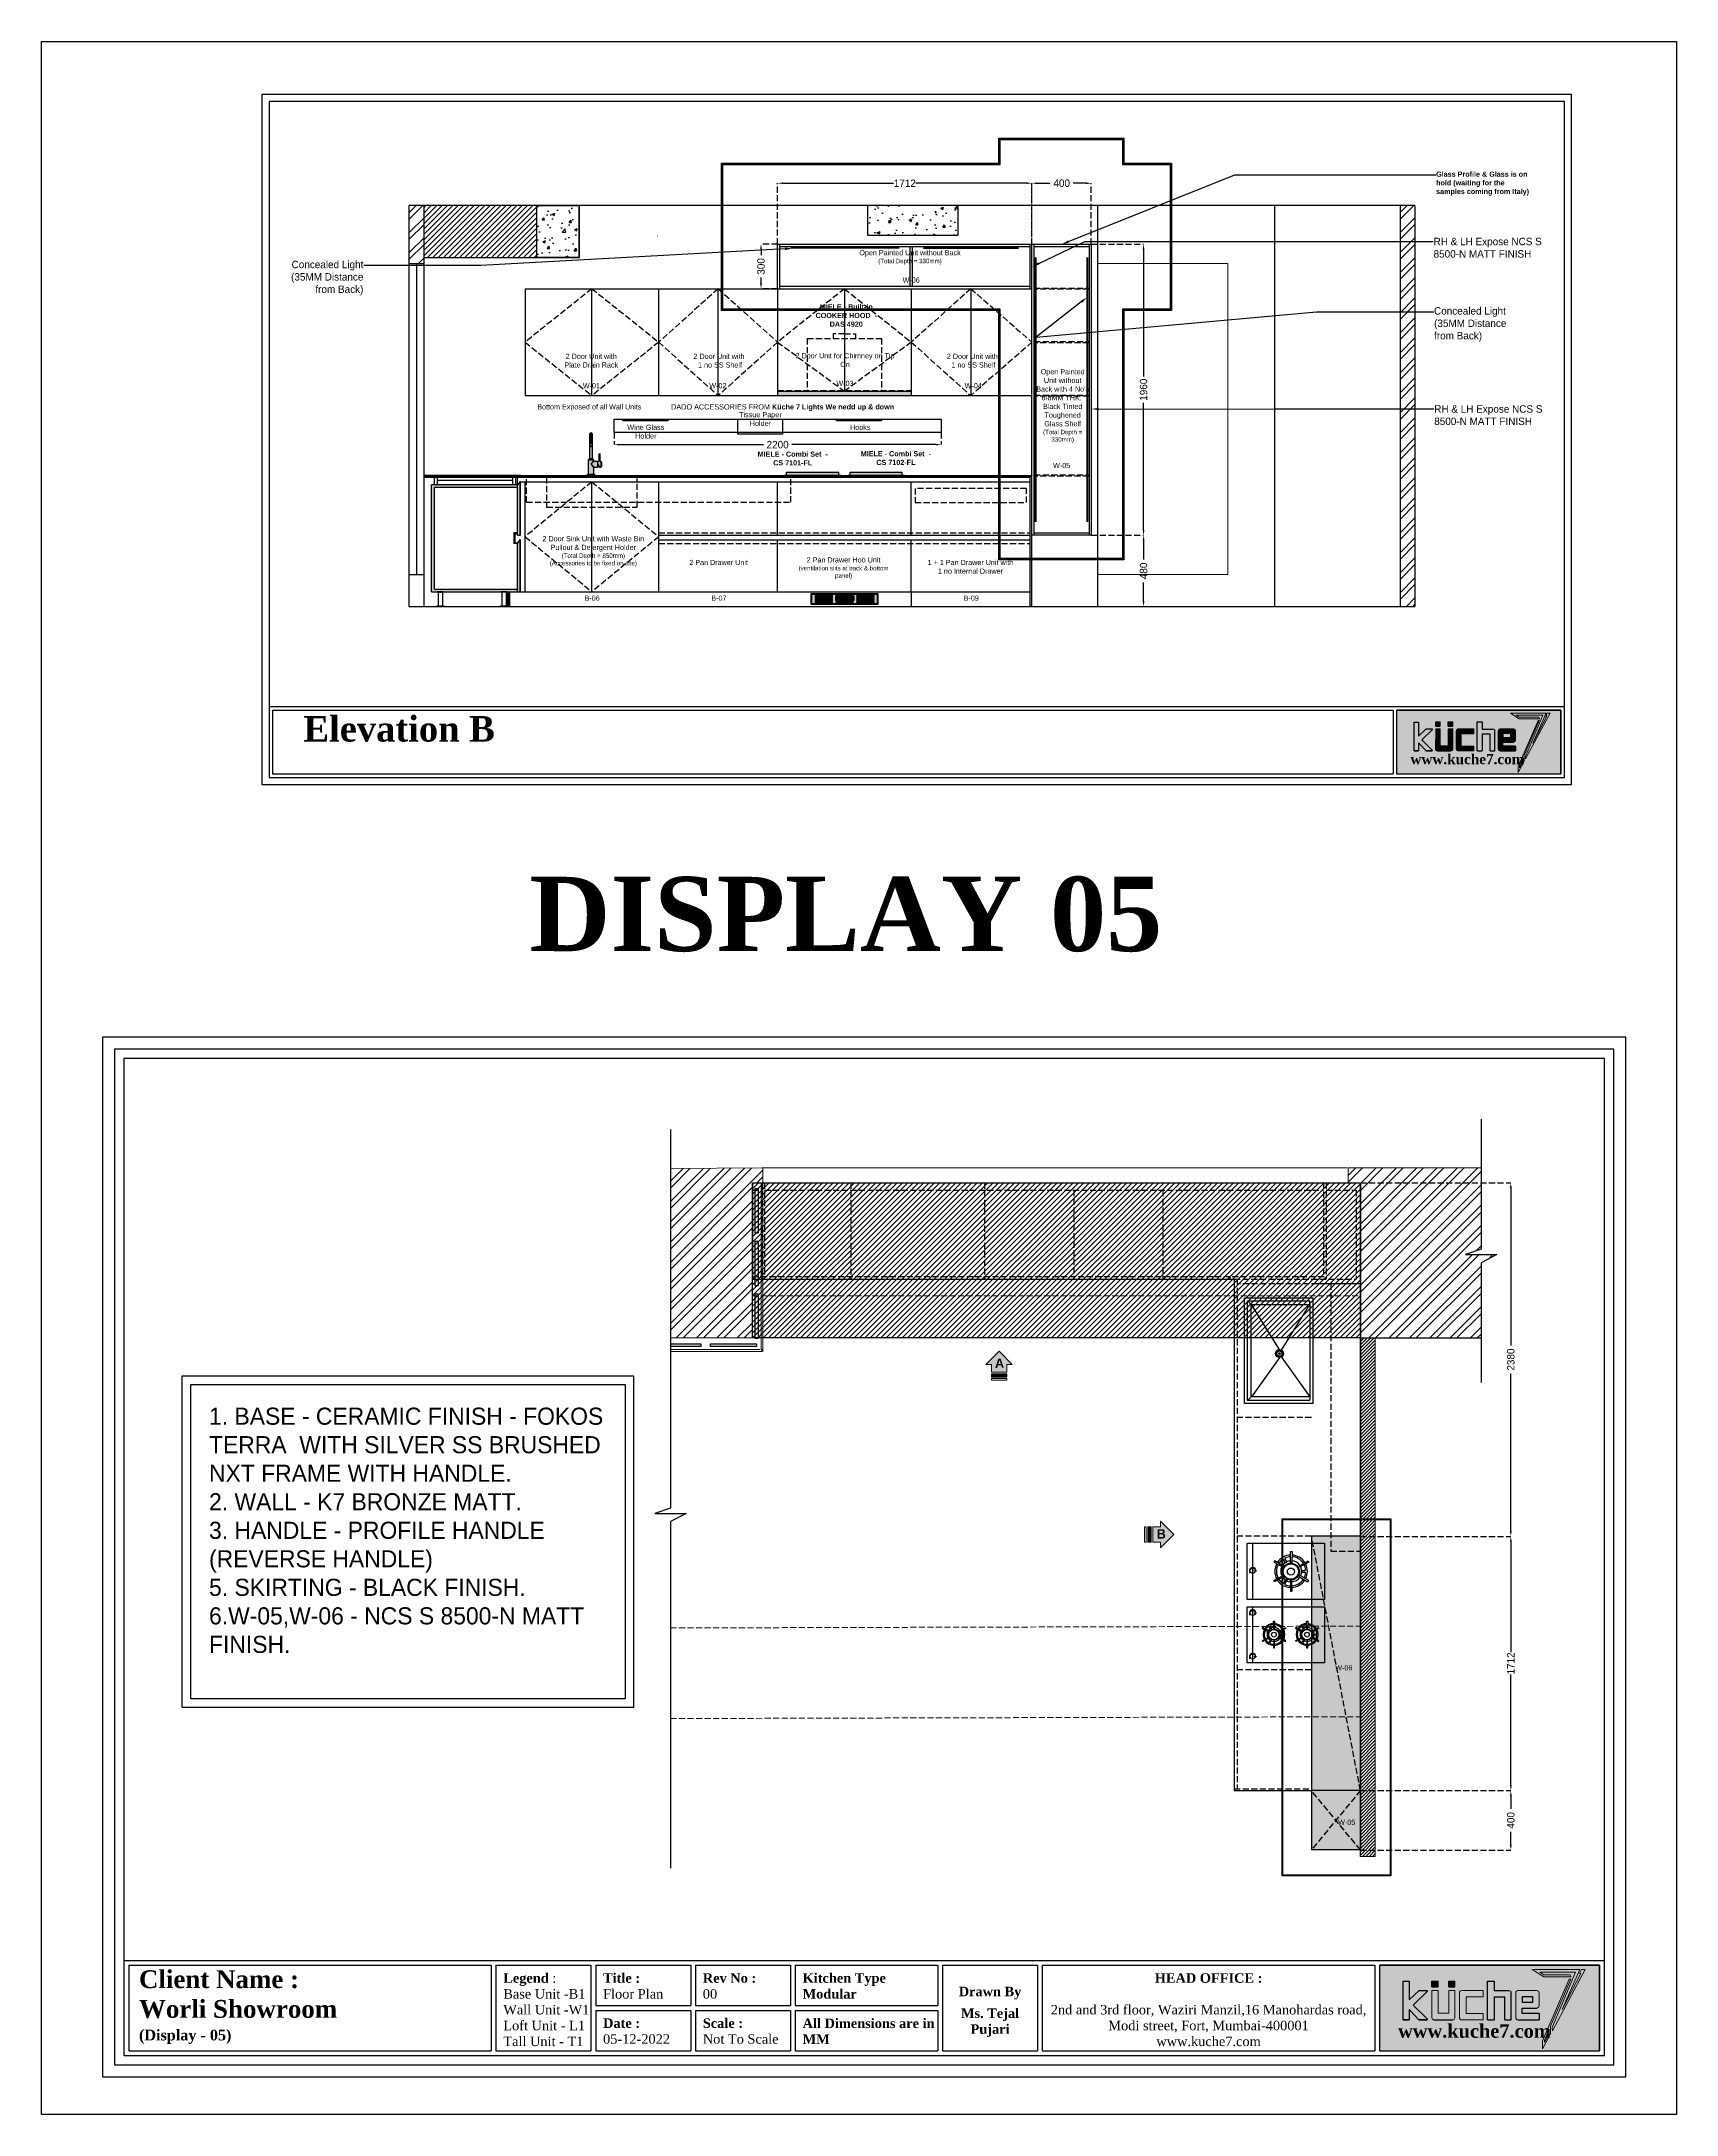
# Model space of a CAD drawing. Header units: millimetres. Extents: x -279428 to -243254, y -13605 to 1263.
# Drawn here: x -279428 to -268423, y -13604 to 354 of the extents above; entities that cross this region are included whole.
import ezdxf
from ezdxf import colors
from ezdxf.entities.mleader import LeaderData, LeaderLine
from ezdxf.math import Vec2, Vec3

# ---------------------------------------------------------------- set-up
doc = ezdxf.new("R2010")
doc.units = ezdxf.units.MM
doc.linetypes.add('DGN Style 3', pattern=[57.66124, 41.1866, -16.47464])
for name, color, linetype in [('.', 7, 'Continuous'), ('1', 7, 'Continuous'), ('1-arredi retini', 7, 'Continuous'), ('Hatch', 251, 'Continuous'), ('kitchen line', 250, 'Continuous'), ('Livello 1', 7, 'Continuous'), ('Measurement', 7, 'Continuous')]:
    doc.layers.add(name, color=color, linetype=linetype)
for name, color, linetype, lineweight in [('BEAM', 1, 'Continuous', 35), ('FURNITURE', 7, 'Continuous', 9), ('logo', 7, 'Continuous', 5), ('Partition', 7, 'Continuous', 0), ('Plumbing Fixtures', 220, 'Continuous', 25), ('Text', 7, 'Continuous', 0), ('www.cadpirate.com', 7, 'Continuous', 5)]:
    doc.layers.add(name, color=color, linetype=linetype, lineweight=lineweight)
doc.styles.add('Kuche7', font='', dxfattribs={"height": 50})
doc.styles.get("Standard").update_dxf_attribs({"font": 'arial.ttf'})
doc.styles.get('Kuche7').set_extended_font_data('Montserrat')
doc.dimstyles.new('Kuche7', dxfattribs={"dimtxt": 50, "dimasz": 35, "dimexe": 0.18, "dimexo": 0.0625, "dimgap": 10, "dimtad": 0, "dimdec": 0, "dimzin": 0, "dimdsep": 46, "dimtxsty": 'Kuche7', "dimcen": 0.09, "dimclrd": 256, "dimclre": 254, "dimclrt": 1, "dimadec": 0, "dimazin": 0, "dimtfac": 1, "dimtdec": 0, "dimtofl": 0, "dimtmove": 0, "dimatfit": 3, "dimfxl": 1, "dimtolj": 1, "dimtzin": 0, "dimarcsym": 0})
pattern_1 = [(0, (-37757.601, -56237.593), (0, 6.985), [5.08, -1.905]), (90, (-37757.601, -56237.593), (-6.985, 4e-16), [5.08, -1.905])]

msp = doc.modelspace()

# ---------------------------------------------------------------- texts
at = {"insert": (-277665.2, -4188.5), "char_height": 171.6, "width": 2825.482, "attachment_point": 1}
msp.add_mtext('{\\fCentury|b1|i0|c0|p18;Elevation B}', dxfattribs=at)
at = {"attachment_point": 1}
for s, width, insert, char_height in [('{\\fCentury|b1|i0|c0|p18;\\C5;DISPLAY 05}', 4503.62, (-276143.3, -5270.6), 500), ('{\\fCentury|b1|i0|c0|p18;\\H0.93817x;Client Name : \\PWorli Showroom\\H1.08x; \\P\\H0.55556x;\\C5;(Display - 05)}', 1949.063, (-278771.8, -12632.5), 127.909), ('{\\fCentury|b1|i0|c0|p18;Legend \\fCentury|b0|i0|c0|p18;\\C7;: \\PBase Unit -B1\\PWall Unit -W1\\PLoft Unit - L1\\PTall Unit - T1}', 855.741, (-276319.6, -12652.6), 63.954), ('{\\fCentury|b1|i0|c0|p18;Title : \\P\\fCentury|b0|i0|c0|p18;Floor Plan }', 798.026, (-275648.1, -12652.6), 63.954), ('{\\fCentury|b1|i0|c0|p18;Rev No : \\P\\fCentury|b0|i0|c0|p18;00}', 728.082, (-274976.6, -12652.7), 63.954), ('{\\fCentury|b1|i0|c0|p18;Kitchen Type \\PModular}', 935.118, (-274305.1, -12652.6), 63.954), ('\\pxqc;{\\fCentury|b1|i0|c0|p18;\\C7;HEAD OFFICE :\\P\\H0.25x; \\H4x;\\P\\fCentury|b0|i0|c0|p18;2nd and 3rd floor, Waziri Manzil,16 Manohardas road, \\PModi street, Fort, Mumbai-400001\\P\\C5;www.kuche7.com}', 2238.403, (-272691.7, -12652.6), 63.954), ('\\pxqc;{\\fCentury|b1|i0|c0|p18;Drawn By}', 639.544, (-273363.2, -12743.5), 63.954), ('{\\fCentury|b1|i0|c0|p18;Date :\\P\\fCentury|b0|i0|c0|p18;05-12-2022}', 367.325, (-275648.1, -12956.4), 63.954), ('{\\fCentury|b1|i0|c0|p18;Scale : \\P\\fCentury|b0|i0|c0|p18;Not To Scale}', 724.769, (-274976.6, -12956.4), 63.954), ('{\\fCentury|b1|i0|c0|p18;All Dimensions are in MM}', 909.899, (-274305.1, -12957.5), 63.954), ('\\pxqc;{\\fCentury|b1|i0|c0|p18;Ms. Tejal Pujari}', 639.544, (-273363.2, -12889.7), 63.954)]:
    msp.add_mtext_dynamic_manual_height_columns(s, width=width, gutter_width=200, heights=[0], dxfattribs=dict(at, insert=insert, char_height=char_height))
at = {"color": 36, "ltscale": 15, "char_height": 62.768, "attachment_point": 1, "rotation": 0.11031}
for s, insert in [('\\pxqc;{\\fCentury Gothic|b1|i0|c0|p34;A}', (-273031.1, -8513.8)), ('\\pxqc;{\\fCentury Gothic|b1|i0|c0|p34;B}', (-271942.6, -9663.2))]:
    msp.add_mtext_dynamic_manual_height_columns(s, width=103.316, gutter_width=1, heights=[0], dxfattribs=dict(at, insert=insert))
at = {"layer": '1', "char_height": 35, "attachment_point": 1, "style": 'Kuche7'}
for s, insert, width in [('\\pxqc;Open Painted Unit without Back\\P{\\H0.85714x;\\C1;(Total Depth = 330mm)}', (-273908, -1051.2, -2), 651.718), ("\\pxqc;Open Painted Unit without Back with 4 No's 6/8MM THK.  Black Tinted Toughened Glass Shelf\\P{\\H0.85714x;\\C1;(Total Depth = 330mm)}", (-272734, -1852.6), 358.932)]:
    msp.add_mtext(s, dxfattribs=dict(at, insert=insert, width=width))
at = {"layer": '1', "color": 9, "true_color": 0xc7c8ca, "char_height": 35, "attachment_point": 1, "style": 'Kuche7'}
for s, insert, width in [('\\pxqc;2 Door Unit with\\PPlate Drain Rack', (-276014.7, -1748.5, -2), 573.628), ('\\pxqc;2 Door Unit with\\P 1 no SS Shelf ', (-275154.6, -1748.5, -2), 573.628), ('\\pxqc;2 Door Unit for Chimney on Tip On', (-274345.4, -1744.9, -2), 651.718), ('\\pxqc;2 Door Unit with\\P 1 no SS Shelf ', (-273449.3, -1748.5, -1), 573.628)]:
    msp.add_mtext(s, dxfattribs=dict(at, insert=insert, width=width))
at = {"layer": 'Text', "color": 7, "ltscale": 150, "char_height": 35, "attachment_point": 1}
for s, insert in [('\\pxqc;{\\fMontserrat|b0|i0|c0|p2;W-06}', (-273839.7, -1235, -1)), ('\\pxqc;{\\fMontserrat|b0|i0|c0|p2;W-05}', (-272826.8, -2483.7, -1)), ('\\pxqc;{\\fMontserrat|b0|i0|c0|p2;W-06}', (-270927.5, -10578.7, -1)), ('\\pxqc;{\\fMontserrat|b0|i0|c0|p2;W-05}', (-270908.3, -11618.5, -1))]:
    msp.add_mtext_dynamic_manual_height_columns(s, width=530.958, gutter_width=12.5, heights=[0], dxfattribs=dict(at, insert=insert))
at = {"layer": 'Text', "color": 9, "true_color": 0xc7c8ca, "char_height": 35, "attachment_point": 1}
for s, insert in [('\\pxqc,t1;{\\fMontserrat|b1|i0|c0|p2;MIELE - Built-in COOKER HOOD  - DAS 4920}', (-274253, -1415.5)), ('\\pxqc,t1;{\\fMontserrat|b1|i0|c0|p2;MIELE - Combi Set  - CS 7101-FL}', (-274613.1, -2407.3)), ('\\pxqc,t1;{\\fMontserrat|b1|i0|c0|p2;MIELE - Combi Set  - CS 7102-FL}', (-273918.9, -2404.7))]:
    msp.add_mtext_dynamic_manual_height_columns(s, width=483.469, gutter_width=175, heights=[174.5], dxfattribs=dict(at, insert=insert))
at = {"layer": 'Text', "color": 9, "ltscale": 150, "true_color": 0xc7c8ca, "char_height": 35, "attachment_point": 1}
for s, width, gutter_width, heights, insert in [('\\pxqc;{\\fMontserrat|b0|i0|c0|p2;W-01}', 530.958, 12.5, [0], (-275991.9, -1946.6, -1)), ('\\pxqc;{\\fMontserrat|b0|i0|c0|p2;W-02}', 530.958, 12.5, [0], (-275140.8, -1946.6, -1)), ('\\pxqc;{\\fMontserrat|b0|i0|c0|p2;W-03}', 530.958, 12.5, [0], (-274285.4, -1931.1, -1)), ('\\pxqc;{\\fMontserrat|b0|i0|c0|p2;W-04}', 530.958, 12.5, [0], (-273421.8, -1946.6, -1)), ('\\pxqc,t11;{\\fMontserrat|b0|i0|c0|p2;Bottom Exposed of all Wall Units}', 901.807, 12.5, [17.3], (-276191.5, -2089)), ('\\pxqc;{\\fMontserrat|b0|i0|c0|p2;2 Door Sink Unit with Waste Bin Pullout & Detergent Holder\\P\\H0.85714x;(Total Depth = 850mm)\\P(Accessories to be fixed on site)}', 696.617, 1, [0], (-276062.2, -2976.8, -1)), ('\\pxqc;{\\fMontserrat|b0|i0|c0|p2;2 Pan Drawer Unit }', 600, 1, [0], (-275170.3, -3136.6, -1)), ('\\pxqc;{\\fMontserrat|b0|i0|c0|p2;2 Pan Drawer Hob Unit \\P\\H0.85714x;(ventilation slits at back & bottom panel)}', 658.616, 1, [0], (-274358.7, -3119.3, -1)), ('\\pxqc;{\\fMontserrat|b0|i0|c0|p2;1 + 1 Pan Drawer Unit with \\P1 no Internal Drawer }', 666.449, 1, [0], (-273508.3, -3136.6, -1)), ('\\pxqc;{\\fMontserrat|b0|i0|c0|p2;B-06}', 530.958, 12.5, [0], (-275987.1, -3377, -1)), ('\\pxqc;{\\fMontserrat|b0|i0|c0|p2;B-07}', 530.958, 12.5, [0], (-275133.8, -3377, -1)), ('\\pxqc;{\\fMontserrat|b0|i0|c0|p2;B-09}', 530.958, 12.5, [0], (-273435.6, -3377, -1))]:
    msp.add_mtext_dynamic_manual_height_columns(s, width=width, gutter_width=gutter_width, heights=heights, dxfattribs=dict(at, insert=insert))
at = {"layer": 'Text', "attachment_point": 1}
for s, width, gutter_width, insert, char_height in [('\\pxqc;{\\C256;\\c0;DADO ACCESSORIES FROM \\fMontserrat|b1|i0|c0|p2;Küche 7 Lights We nedd up & down}', 1938.778, 175, (-275409, -2089.1), 35), ('\\pxqc;{\\C6;Wine Glass \\PHolder}', 800, 175, (-275760.4, -2226.5), 35), ('\\pxqc;{\\C6;Tissue Paper Holder}', 342.5, 175, (-274760.4, -2141.3), 35), ('\\pxqc;{\\C6;Hooks}', 800, 175, (-274317.2, -2226.5), 35), ('{\\fMontserrat|b0|i0|c0|p2;1. BASE - \\C1;CERAMIC FINISH - FOKOS TERRA  WITH SILVER SS BRUSHED NXT FRAME WITH HANDLE.\\P\\C7;2. WALL - \\C1;K7 BRONZE MATT. \\P\\pxql;\\C7;3. HANDLE -\\C1; PROFILE HANDLE (REVERSE HANDLE)\\P\\C7;5. SKIRTING -\\C1; BLACK FINISH.\\P\\pq*;\\C256;6.W-05,W-06 -\\C1; NCS S 8500-N MATT FINISH.}', 2800.394, 1, (-278300.3, -8844.4), 115.2)]:
    msp.add_mtext_dynamic_manual_height_columns(s, width=width, gutter_width=gutter_width, heights=[0], dxfattribs=dict(at, insert=insert, char_height=char_height))
at = {"layer": 'Text', "color": 9, "ltscale": 150, "true_color": 0xc7c8ca, "insert": (-274086.8, -3377, -1), "char_height": 35, "attachment_point": 1, "bg_fill": 1, "box_fill_scale": 1, "bg_fill_color": 7, "bg_fill_true_color": 16777215, "bg_fill_transparency": 0}
msp.add_mtext_dynamic_manual_height_columns('\\pxqc;{\\fMontserrat|b0|i0|c0|p2;B-08}', width=132.62, gutter_width=12.5, heights=[0], dxfattribs=at)

# ---------------------------------------------------------------- blocks, each defined once
blk = doc.blocks.new('ytjup')
at = {"true_color": 0xffffff}
h = blk.add_hatch(color=7, dxfattribs=at)
h.dxf.hatch_style = 1
h.paths.add_polyline_path([(3365069.1, 952610.9), (3364751.9, 952610.9), (3364751.9, 951794.6), (3365069.1, 951794.6)])
at = {"ltscale": 0.005}
for points in [[(3364971.6, 952434), (3364975.4, 952433.9), (3364975.4, 952464.6), (3364940.3, 952501.6), (3365009.5, 952501.6), (3365009.5, 952523.1), (3364866.1, 952523.1), (3364866.1, 952501.6), (3364905.2, 952501.6), (3364901.4, 952498.1), (3364866.1, 952464.8), (3364866.1, 952434.5), (3364870.5, 952434.4), (3364920.6, 952485.9)], [(3364975.4, 952394.1), (3364975.4, 952416.9), (3364873.4, 952417, 0.362368), (3364866.1, 952410.9), (3364866.1, 952339.2, 0.37351), (3364872.6, 952331.7), (3364975.4, 952331.7), (3364975.4, 952354.4), (3364891.4, 952354.4), (3364891.4, 952394.1)], [(3364988.8, 952416.9), (3364988.8, 952394.1), (3365010.2, 952394.1), (3365010.2, 952416.9)], [(3364975.4, 952226.8), (3364975.4, 952306.4, 0.386462), (3364966.1, 952314.8), (3364875.6, 952314.8, 0.394403), (3364866.1, 952305.5), (3364866.1, 952226.8), (3364889.9, 952226.8), (3364889.9, 952289.8), (3364951.5, 952289.8), (3364951.5, 952226.8)], [(3365010.2, 952354.4), (3364988.8, 952354.4), (3364988.8, 952331.7), (3365010.2, 952331.7)], [(3364975.1, 952132.1), (3364975.1, 952186.4), (3365010.2, 952186.4), (3365010.2, 952210.5), (3364866.1, 952210.5), (3364866.1, 952186.4), (3364951.5, 952186.4), (3364951.5, 952146.2), (3364866.1, 952146.2), (3364866.1, 952122.7), (3364966.5, 952122.7, 0.430367)]]:
    blk.add_hatch(color=252, dxfattribs=at).paths.add_polyline_path(points)
h = blk.add_hatch(color=252, dxfattribs=at)
h.paths.add_polyline_path([(3364966.1, 952019.5, 0.386462), (3364975.4, 952027.9), (3364975.4, 952097.6, 0.386462), (3364966.1, 952106), (3364875.6, 952106, 0.394403), (3364866.1, 952096.7), (3364866.1, 952019.5), (3364890.2, 952019.5), (3364890.2, 952082.3), (3364910.3, 952082.3), (3364910.3, 952027.9, 0.38727), (3364919.6, 952019.5)])
h.paths.add_polyline_path([(3364952, 952082.6), (3364952, 952042.6), (3364932.5, 952042.6), (3364932.5, 952082.6)], flags=16)
at = {"layer": 'logo', "ltscale": 50}
h = blk.add_hatch(color=10, dxfattribs=at)
h.paths.add_polyline_path([(3365017.6, 951901.8), (3365017.6, 951907.8), (3364789.1, 952006.7), (3364758.7, 952006.5), (3364814.4, 951976.5), (3364843.4, 951977)])
h.paths.add_polyline_path([(3364831.4, 951981.5), (3364815.3, 951981.6), (3364782.5, 951999.5), (3364791.5, 951999.5)], flags=16)
blk.add_hatch(color=10, dxfattribs=at).paths.add_polyline_path([(3365053.3, 952045), (3365025.9, 952001.3), (3365025.9, 951900), (3365033.4, 951904.5), (3365033.5, 952001.8), (3365043.2, 952016.4), (3365043.2, 951883.8), (3364838.3, 951970.3), (3364826.1, 951969.9), (3365053.3, 951848.4), (3365053.3, 951862.4), (3365038.4, 951869.5), (3365038.4, 951864.1), (3364905.1, 951934.1), (3365053.3, 951867.6)])
at = {"color": 252, "ltscale": 0.005}
for p, q in [((3364866, 952434.5), (3364866.1, 952464.8)), ((3364866.1, 952501.6), (3364866.1, 952523.1)), ((3364866.1, 952523.1), (3365009.5, 952523.1)), ((3364866.1, 952523.1), (3364866.1, 952501.6)), ((3364905.2, 952501.6), (3364866.1, 952501.6)), ((3364866.1, 952464.8), (3364901.4, 952498.1)), ((3364866.1, 952464.8), (3364866.1, 952434.5)), ((3364920.6, 952485.9), (3364870.5, 952434.4)), ((3364901.4, 952498.1), (3364905.2, 952501.6)), ((3364971.6, 952434), (3364920.6, 952485.9)), ((3365009.5, 952501.6), (3364940.3, 952501.6)), ((3364940.3, 952501.6), (3364975.4, 952464.6)), ((3364975.4, 952464.6), (3364975.4, 952433.9)), ((3365009.5, 952523.1), (3365009.5, 952501.6)), ((3364870.5, 952434.4), (3364866, 952434.5)), ((3364866.1, 952410.9), (3364866.1, 952339.2)), ((3364975.4, 952433.9), (3364971.6, 952434)), ((3364988.8, 952416.9), (3365010.2, 952416.9)), ((3364988.8, 952416.9), (3364988.8, 952394.1)), ((3364988.8, 952394.1), (3365010.2, 952394.1)), ((3365010.2, 952416.9), (3365010.2, 952394.1)), ((3364988.8, 952354.4), (3365010.2, 952354.4)), ((3364988.8, 952354.4), (3364988.8, 952331.7)), ((3364988.8, 952331.7), (3365010.2, 952331.7)), ((3365010.2, 952354.4), (3365010.2, 952331.7)), ((3364866.1, 952210.5), (3364866.1, 952186.4)), ((3364866.1, 952210.5), (3365010.2, 952210.5)), ((3364951.5, 952186.4), (3364866.1, 952186.4)), ((3364951.5, 952186.4), (3364951.5, 952146.2)), ((3365010.2, 952186.4), (3364975.1, 952186.4)), ((3364975.1, 952186.4), (3364975.1, 952132.1)), ((3365010.2, 952210.5), (3365010.2, 952186.4)), ((3364866.1, 952146.2), (3364866.1, 952122.7)), ((3364866.1, 952146.2), (3364951.5, 952146.2)), ((3364866.1, 952122.7), (3364966.6, 952122.7)), ((3364866.1, 952096.7), (3364866.1, 952019.5)), ((3364890.2, 952019.5), (3364890.2, 952082.3)), ((3364890.2, 952082.3), (3364910.3, 952082.3)), ((3364910.3, 952082.3), (3364910.3, 952027.9)), ((3364932.5, 952082.6), (3364932.5, 952042.6)), ((3364952, 952082.6), (3364932.5, 952082.6)), ((3364952, 952042.6), (3364952, 952082.6)), ((3364890.2, 952019.5), (3364866.1, 952019.5)), ((3364932.5, 952042.6), (3364952, 952042.6))]:
    blk.add_line(p, q, dxfattribs=at)
blk.add_lwpolyline([(3365069.1, 952610.9), (3364751.9, 952610.9), (3364751.9, 951794.6), (3365069.1, 951794.6)], close=True)
at = {"layer": 'logo', "color": 252}
for p, q in [((3364866.1, 952408.2), (3364866.1, 952339.2)), ((3364975.4, 952416.9), (3364873.4, 952417)), ((3364891.4, 952354.4), (3364891.4, 952394.1)), ((3364891.4, 952394.1), (3364975.4, 952394.1)), ((3364963.9, 952398.5), (3364963.9, 952398.3)), ((3364975.4, 952394.1), (3364975.4, 952416.9)), ((3364891.4, 952354.4), (3364975.4, 952354.4)), ((3364975.4, 952331.7), (3364975.4, 952354.4)), ((3364875.6, 952106), (3364966.1, 952106)), ((3364975.4, 952027.9), (3364975.4, 952097.6)), ((3364919.5, 952019.5), (3364966.1, 952019.5))]:
    blk.add_line(p, q, dxfattribs=at)
at = {"layer": 'logo', "color": 252, "ltscale": 50}
for p, q in [((3364872.6, 952331.7), (3364975.4, 952331.7)), ((3364875.6, 952314.8), (3364966.1, 952314.8)), ((3364866.1, 952305.5), (3364866.1, 952226.8)), ((3364889.9, 952226.8), (3364889.9, 952289.8)), ((3364889.9, 952289.8), (3364951.5, 952289.8)), ((3364951.5, 952289.8), (3364951.5, 952226.8)), ((3364975.4, 952226.8), (3364975.4, 952306.4)), ((3364866.1, 952226.8), (3364889.9, 952226.8)), ((3364951.5, 952226.8), (3364975.4, 952226.8))]:
    blk.add_line(p, q, dxfattribs=at)
at = {"layer": 'logo', "color": 10}
for points in [[(3365017.6, 951907.8), (3365017.6, 951901.8), (3364843.4, 951977), (3364814.4, 951976.5), (3364758.7, 952006.5), (3364789.1, 952006.7), (3365017.6, 951907.8)], [(3365053.3, 952045), (3365053.3, 951867.6), (3364905.1, 951934.1), (3365038.4, 951864.1), (3365038.4, 951869.5), (3365053.3, 951862.4), (3365053.3, 951848.4), (3364826.1, 951969.9), (3364838.3, 951970.3), (3365043.2, 951883.8), (3365043.2, 952016.4), (3365033.5, 952001.8), (3365033.4, 951904.5), (3365025.9, 951900), (3365025.9, 952001.3), (3365053.3, 952045)], [(3364831.4, 951981.5), (3364815.3, 951981.6), (3364782.5, 951999.5), (3364791.5, 951999.5), (3364831.4, 951981.5)]]:
    blk.add_lwpolyline(points, dxfattribs=at)
at = {"layer": 'logo', "color": 252}
for centre, radius, start, end in [((3364873.4, 952409.5), 7.49, 90.09271, 169.76832), ((3364873.7, 952339.2), 7.62, 180, 261.92464), ((3364875.8, 952096.2), 9.78, 91.08497, 177.1826), ((3364966.1, 952096.7), 9.3, 5.48158, 90), ((3364966.4, 952131.5), 8.75, 268.91806, 4.22372), ((3364919.5, 952028.8), 9.3, 185.48175, 270.1613), ((3364966.1, 952028.8), 9.3, 270, 354.51842)]:
    blk.add_arc(centre, radius, start, end, dxfattribs=at)
at = {"layer": 'logo', "color": 252, "ltscale": 50}
for centre, radius, start, end in [((3364875.8, 952305), 9.78, 91.08497, 177.1826), ((3364966.1, 952305.5), 9.3, 5.48158, 90)]:
    blk.add_arc(centre, radius, start, end, dxfattribs=at)
at = {"linetype": 'ByBlock', "insert": (3364850.1, 952542.3), "char_height": 50, "width": 531.972, "attachment_point": 1, "rotation": 270}
blk.add_mtext('{\\fCentury|b1|i0|c0|p18;\\C252;www.kuche\\C1;7\\C252;.com}', dxfattribs=at)
blk = doc.blocks.new('*D22')
at = {"layer": 'Defpoints', "color": 0, "transparency": 16777216}
for p in [(-272362, -601), (-272362, -1011), (-272761, -1311)]:
    blk.add_point(p, dxfattribs=at)
at = {"layer": 'Measurement', "color": 254, "linetype": 'DGN Style 3', "lineweight": -2, "transparency": 16777216}
for p, q in [((-272761, -1311), (-272761, -601)), ((-272362, -1011), (-272362, -601))]:
    blk.add_line(p, q, dxfattribs=at)
at = {"layer": 'Measurement', "lineweight": -2, "transparency": 16777216}
for p, q in [((-272726, -601), (-272639, -601)), ((-272397, -601), (-272484, -601))]:
    blk.add_line(p, q, dxfattribs=at)
at = {"layer": 'Measurement', "transparency": 16777216}
for points in [[(-272726, -595), (-272726, -607), (-272761, -601)], [(-272397, -595), (-272397, -607), (-272362, -601)]]:
    blk.add_solid(points, dxfattribs=at)
at = {"layer": 'Measurement', "color": 1, "transparency": 16777216, "insert": (-272561, -601), "char_height": 50, "attachment_point": 5, "style": 'Kuche7'}
blk.add_mtext('\\A1;400', dxfattribs=at)
blk = doc.blocks.new('*D23')
at = {"layer": 'Defpoints', "color": 0, "transparency": 16777216}
for p in [(-274473, -601), (-274473, -1011, -2), (-272761, -1011)]:
    blk.add_point(p, dxfattribs=at)
at = {"layer": 'Measurement', "color": 254, "linetype": 'DGN Style 3', "lineweight": -2, "transparency": 16777216}
for p, q in [((-274473, -1011), (-274473, -600)), ((-272761, -1011), (-272761, -600))]:
    blk.add_line(p, q, dxfattribs=at)
at = {"layer": 'Measurement', "lineweight": -2, "transparency": 16777216}
for p, q in [((-274438, -601), (-273693, -601)), ((-272796, -601), (-273542, -601))]:
    blk.add_line(p, q, dxfattribs=at)
at = {"layer": 'Measurement', "transparency": 16777216}
for points in [[(-274438, -595), (-274438, -606), (-274473, -601)], [(-272796, -595), (-272796, -606), (-272761, -601)]]:
    blk.add_solid(points, dxfattribs=at)
at = {"layer": 'Measurement', "color": 1, "transparency": 16777216, "insert": (-273617, -601), "char_height": 50, "attachment_point": 5, "style": 'Kuche7'}
blk.add_mtext('\\A1;1712', dxfattribs=at)
blk = doc.blocks.new('ltap')
at = {"layer": '1-arredi retini', "ltscale": 150}
h = blk.add_hatch(color=253, dxfattribs=at)
h.dxf.hatch_style = 1
edge = h.paths.add_edge_path(flags=17)
edge.add_arc((0, 276), 10.9, 0, 180)
edge.add_line((-11, 276), (-11, 217))
edge.add_line((-11, 217), (-11, 212))
edge.add_ellipse((0, 212), major_axis=(10.9, 0), ratio=0.173648, start_angle=0, end_angle=180, ccw=False)
edge.add_line((11, 212), (11, 217))
edge.add_line((11, 217), (11, 276))
edge = h.paths.add_edge_path()
edge.add_spline(control_points=[(11, 197), (11, 197), (11, 197), (11, 196), (11, 196), (10, 196), (10, 196), (10, 196), (9, 195), (9, 195), (9, 195), (8, 195), (8, 195), (7, 195), (7, 195)], knot_values=[0.506449, 0.506449, 0.506449, 0.506449, 0.52828, 0.558342, 0.589939, 0.624642, 0.664962, 0.717354, 0.777431, 0.834862, 0.890723, 0.945616, 0.999881, 1, 1, 1, 1], degree=3, periodic=0)
edge.add_ellipse((0, 196), major_axis=(-9.55, 0), ratio=0.173648, start_angle=148.8751, end_angle=206.4244, ccw=False)
edge.add_spline(control_points=[(11, 197), (11, 197), (11, 197), (11, 196), (11, 196), (10, 196), (10, 196), (10, 196), (9, 195), (9, 195), (9, 195), (8, 195), (8, 195), (7, 195), (7, 195)], knot_values=[0.506449, 0.506449, 0.506449, 0.506449, 0.52828, 0.558342, 0.589939, 0.624642, 0.664962, 0.717354, 0.777431, 0.834862, 0.890723, 0.945616, 0.999881, 1, 1, 1, 1], degree=3, periodic=0)
edge.add_ellipse((0, 196), major_axis=(8.55, 0), ratio=0.173648, start_angle=342.9235, end_angle=360, ccw=False)
edge.add_spline(control_points=[(11, 197), (11, 197), (11, 197), (11, 196), (11, 196), (10, 196), (10, 196), (10, 196), (9, 195), (9, 195), (9, 195), (8, 195), (8, 195), (7, 195), (7, 195)], knot_values=[0.506449, 0.506449, 0.506449, 0.506449, 0.52828, 0.558342, 0.589939, 0.624642, 0.664962, 0.717354, 0.777431, 0.834862, 0.890723, 0.945616, 0.999881, 1, 1, 1, 1], degree=3, periodic=0)
edge.add_ellipse((0, 196), major_axis=(8.55, 0), ratio=0.173648, start_angle=197.0765, end_angle=329.5032, ccw=False)
edge.add_line((6, 194), (6, 195))
edge.add_ellipse((0, 196), major_axis=(8.55, 0), ratio=0.173648, start_angle=197.0765, end_angle=329.5032, ccw=False)
edge.add_line((4, 194), (4, 194))
edge.add_ellipse((0, 196), major_axis=(8.55, 0), ratio=0.173648, start_angle=197.0765, end_angle=329.5032, ccw=False)
edge.add_line((2, 194), (2, 194))
edge.add_ellipse((0, 196), major_axis=(8.55, 0), ratio=0.173648, start_angle=197.0765, end_angle=329.5032, ccw=False)
edge.add_line((-2, 194), (-2, 194))
edge.add_ellipse((0, 196), major_axis=(8.55, 0), ratio=0.173648, start_angle=197.0765, end_angle=329.5032, ccw=False)
edge.add_line((-6, 195), (-6, 195))
edge.add_ellipse((0, 196), major_axis=(8.55, 0), ratio=0.173648, start_angle=197.0765, end_angle=329.5032, ccw=False)
edge.add_ellipse((0, 196), major_axis=(-9.55, 0), ratio=0.173648, start_angle=0, end_angle=31.1249, ccw=False)
edge.add_ellipse((0, 196), major_axis=(-9.55, 0), ratio=0.173648, start_angle=333.5756, end_angle=360, ccw=False)
edge.add_ellipse((0, 196), major_axis=(-9.55, 0), ratio=0.173648, start_angle=206.4244, end_angle=333.5756, ccw=False)
edge.add_ellipse((0, 196), major_axis=(-9.55, 0), ratio=0.173648, start_angle=148.8751, end_angle=206.4244, ccw=False)
edge.add_spline(control_points=[(11, 197), (11, 197), (11, 197), (11, 196), (11, 196), (10, 196), (10, 196), (10, 196), (9, 195), (9, 195), (9, 195), (8, 195), (8, 195), (7, 195), (7, 195)], knot_values=[0.506449, 0.506449, 0.506449, 0.506449, 0.52828, 0.558342, 0.589939, 0.624642, 0.664962, 0.717354, 0.777431, 0.834862, 0.890723, 0.945616, 0.999881, 1, 1, 1, 1], degree=3, periodic=0)
edge.add_line((11, 197), (11, 205))
edge.add_line((11, 205), (11, 212))
edge.add_line((11, 212), (11, 217))
edge.add_line((11, 217), (11, 276))
edge.add_arc((0, 276), 10.9, 360, 540)
edge.add_line((-11, 276), (-11, 217))
edge.add_line((-11, 217), (-11, 212))
edge.add_line((-11, 212), (-11, 212))
edge.add_line((-11, 212), (-11, 205))
edge.add_line((-11, 205), (-11, 114))
edge.add_line((-11, 114), (11, 114))
edge.add_line((11, 114), (11, 197))
edge = h.paths.add_edge_path(flags=16)
edge.add_spline(control_points=[(-11, 212), (-11, 212), (-11, 212), (-11, 212), (-11, 212), (-10, 212), (-10, 212), (-10, 213)], knot_values=[0, 0, 0, 0, 0.103978, 0.333133, 0.588032, 0.869874, 1, 1, 1, 1], degree=3, periodic=0)
edge.add_ellipse((0, 212), major_axis=(-10.8, 0), ratio=0.173648, start_angle=359.2044, end_angle=360, ccw=False)
edge.add_line((-11, 212), (-11, 212))
edge.add_ellipse((0, 212), major_axis=(-10.8, 0), ratio=0.173648, start_angle=359.2044, end_angle=360, ccw=False)
h.paths.add_polyline_path([(0, 76), (19, 99), (19, 105), (-19, 105), (-19, 9), (19, 9), (19, 52)])
h.paths.add_polyline_path([(46, 95), (24, 95, -0.414214), (19, 99), (0, 76), (19, 52, -0.414214), (24, 57), (46, 57)])
h.paths.add_polyline_path([(67, 94, 0.414214), (66, 95), (61, 95, -0.414214), (61, 95), (61, 146, 0.4142), (60, 146), (53, 146, 0.414214), (52, 146), (52, 95, -0.414214), (52, 95), (47, 95, 0.414214), (47, 95), (47, 78, 0.113936), (47, 77), (57, 57, 0.286745), (57, 57), (67, 57, 0.414214), (67, 57)])
h.paths.add_polyline_path([(14, 112, 0.414214), (14, 113), (-14, 113, 0.414214), (-14, 112), (-14, 106), (14, 106)])
h = blk.add_hatch(color=253, dxfattribs=at)
h.dxf.hatch_style = 1
edge = h.paths.add_edge_path()
edge.add_arc((0, 276), 10.9, 0, 180)
edge.add_line((-11, 276), (-11, 217))
edge.add_line((-11, 217), (-11, 212))
edge.add_ellipse((0, 212), major_axis=(10.9, 0), ratio=0.173648, start_angle=0, end_angle=180, ccw=False)
edge.add_line((11, 212), (11, 217))
edge.add_line((11, 217), (11, 276))
h = blk.add_hatch(color=253, dxfattribs=at)
h.dxf.hatch_style = 1
h.paths.add_polyline_path([(24, 9, 0.414214), (23, 9), (-23, 9, 0.414214), (-24, 9), (-24, 6, -0.414214), (-24, 6), (24, 6, -0.414214), (24, 6)])
h.paths.add_polyline_path([(28, 5, 0.414214), (28, 6), (-28, 6, 0.414214), (-28, 5), (-28, 0), (28, 0)])
h = blk.add_hatch(color=253, dxfattribs=at)
h.dxf.hatch_style = 1
h.paths.add_polyline_path([(47, 77, -0.113936), (47, 78), (47, 92, 0.013628), (46, 93), (46, 58, 0.124886), (53, 64), (53, 65)])
h = blk.add_hatch(color=253, dxfattribs=at)
h.dxf.hatch_style = 1
h.paths.add_polyline_path([(71, 91, 0.414214), (71, 92), (67, 92), (67, 60), (71, 60, 0.200059), (71, 60)])
at = {"layer": 'Plumbing Fixtures', "color": 250, "linetype": 'Continuous'}
for p, q in [((-11, 276), (-11, 217)), ((-11, 217), (-11, 212)), ((-11, 212), (-11, 205)), ((-11, 212), (-11, 197)), ((-11, 205), (-11, 114)), ((-9, 197), (-9, 196)), ((-8, 195), (-8, 196)), ((-6, 196), (-8, 195)), ((-6, 196), (-8, 195)), ((-6, 196), (-8, 196)), ((-6, 196), (-8, 196)), ((-6, 196), (-8, 196)), ((-6, 196), (-8, 196)), ((-5, 196), (-7, 196)), ((-5, 196), (-7, 196)), ((-7, 195), (-7, 195)), ((-6, 195), (-7, 195)), ((-6, 195), (-7, 195)), ((-6, 196), (-6, 196)), ((-6, 196), (-6, 196)), ((-6, 196), (-6, 196)), ((-6, 195), (-6, 195)), ((-5, 195), (-6, 195)), ((-5, 195), (-6, 195)), ((-5, 196), (-5, 197)), ((-4, 197), (-5, 197)), ((-4, 197), (-5, 197)), ((-3, 196), (-5, 196)), ((-3, 196), (-5, 196)), ((-4, 197), (-4, 197)), ((-3, 197), (-4, 197)), ((-3, 197), (-4, 197)), ((-3, 196), (-4, 195)), ((-3, 196), (-4, 195)), ((-4, 196), (-4, 195)), ((-2, 196), (-4, 196)), ((-2, 196), (-4, 196)), ((-4, 195), (-4, 195)), ((-4, 195), (-4, 195)), ((-3, 195), (-4, 195)), ((-3, 197), (-3, 197)), ((-3, 196), (-3, 195)), ((-3, 196), (-3, 196)), ((-3, 196), (-3, 196)), ((-2, 195), (-3, 195)), ((-1, 197), (-2, 197)), ((-2, 197), (-2, 197)), ((-2, 196), (-2, 196)), ((-1, 196), (-2, 196)), ((-1, 196), (-2, 196)), ((-2, 194), (-2, 195)), ((-2, 195), (-2, 194)), ((-2, 195), (-2, 194)), ((-2, 195), (-2, 195)), ((-1, 197), (-1, 197)), ((-1, 196), (-1, 196)), ((0, 197), (0, 197)), ((0, 197), (0, 197)), ((0, 196), (0, 196)), ((0, 196), (0, 196)), ((0, 196), (0, 196)), ((0, 196), (0, 196)), ((0, 196), (0, 196)), ((0, 196), (0, 196)), ((0, 195), (0, 194)), ((0, 195), (0, 194)), ((0, 195), (0, 195)), ((0, 195), (0, 195)), ((1, 197), (2, 197)), ((1, 197), (1, 197)), ((1, 196), (1, 196)), ((1, 196), (2, 196)), ((1, 196), (2, 196)), ((2, 197), (2, 197)), ((2, 196), (2, 196)), ((2, 196), (4, 196)), ((2, 196), (4, 196)), ((2, 194), (2, 195)), ((2, 195), (2, 194)), ((2, 195), (2, 194)), ((2, 195), (2, 195)), ((2, 195), (3, 195)), ((3, 197), (4, 197)), ((3, 197), (4, 197)), ((3, 197), (3, 197)), ((3, 196), (3, 196)), ((3, 196), (5, 196)), ((3, 196), (5, 196)), ((3, 196), (4, 195)), ((3, 196), (4, 195)), ((3, 196), (3, 195)), ((3, 196), (3, 196)), ((3, 195), (4, 195)), ((4, 197), (5, 197)), ((4, 197), (5, 197)), ((4, 197), (4, 197)), ((4, 196), (4, 195)), ((4, 195), (4, 195)), ((4, 195), (4, 195)), ((5, 196), (5, 197)), ((5, 196), (7, 196)), ((5, 196), (7, 196)), ((5, 195), (6, 195)), ((5, 195), (6, 195)), ((6, 196), (8, 196)), ((6, 196), (8, 196)), ((6, 196), (6, 196)), ((6, 196), (8, 196)), ((6, 196), (8, 196)), ((6, 196), (6, 196)), ((6, 196), (8, 195)), ((6, 196), (8, 195)), ((6, 196), (6, 196)), ((6, 195), (7, 195)), ((6, 195), (7, 195)), ((6, 195), (6, 195)), ((7, 195), (7, 195)), ((8, 195), (8, 196)), ((9, 196), (9, 197)), ((11, 217), (11, 276)), ((11, 212), (11, 217)), ((11, 205), (11, 212)), ((11, 197), (11, 212)), ((11, 114), (11, 205)), ((52, 146), (52, 95)), ((53, 146), (60, 146)), ((61, 95), (61, 146)), ((-28, 6), (28, 6)), ((-28, 5), (-28, 0)), ((28, 0), (-28, 0)), ((-24, 9), (-24, 6)), ((-23, 9), (23, 9)), ((-19, 105), (19, 105)), ((-19, 105), (-19, 9)), ((-14, 113), (14, 113)), ((-14, 112), (-14, 106)), ((-14, 106), (14, 106)), ((-14, 106), (-14, 105)), ((-10, 114), (-11, 113)), ((-11, 114), (11, 114)), ((11, 113), (-11, 113)), ((-11, 113), (-11, 113)), ((0, 76), (19, 99)), ((0, 76), (19, 52)), ((11, 113), (10, 114)), ((11, 113), (11, 113)), ((14, 106), (14, 112)), ((14, 105), (14, 106)), ((19, 99), (19, 105)), ((19, 9), (19, 52)), ((46, 95), (24, 95)), ((24, 57), (46, 57)), ((24, 6), (24, 9)), ((28, 0), (28, 5)), ((46, 57), (46, 95)), ((47, 78), (47, 95)), ((52, 95), (47, 95)), ((47, 77), (57, 57)), ((53, 65), (53, 64)), ((57, 57), (67, 57)), ((66, 95), (61, 95)), ((67, 94), (67, 57)), ((71, 92), (67, 92)), ((71, 60), (67, 60)), ((71, 91), (71, 60))]:
    blk.add_line(p, q, dxfattribs=at)
for centre, radius, start, end in [((0, 276), 10.9, 0, 180), ((-8, 196), 0.244, 176.1239, 183.8761), ((-6, 196), 0.18, 174.7349, 180), ((0, 163), 34.2, 89.8408, 90.1592), ((0, 207), 11.7, 268.8354, 271.1646), ((0, 181), 15, 89.3656, 90.6344), ((0, 224), 28.7, 269.6682, 270.3318), ((0, 241), 46.5, 269.8829, 270.1171), ((6, 196), 0.18, 0, 5.2651), ((8, 196), 0.244, 356.1239, 3.8761), ((53, 146), 0.475, 90.0682, 180.0682), ((60, 146), 0.475, 0.0682, 90.0682), ((-28, 5), 0.475, 90, 180), ((-23, 9), 0.475, 90, 180), ((-24, 6), 0.475, 270, 0), ((-14, 112), 0.475, 90, 180), ((14, 112), 0.475, 0, 90), ((24, 99), 4.75, 180.2961, 269.6345), ((24, 52), 4.75, 90.2961, 179.6345), ((23, 9), 0.475, 0, 90), ((24, 6), 0.475, 180, 270), ((28, 5), 0.475, 0, 90), ((38, 76), 19, 62.0422, 65.1654), ((38, 76), 19, 294.8346, 323.3089), ((47, 95), 0.19, 90.0682, 180.0682), ((49, 78), 2.85, 180.0682, 206.0682), ((52, 95), 0.475, 271.2814, 359.8884), ((57, 57), 0.19, 206.0682, 263.2471), ((61, 95), 0.473, 179.3597, 270.1849), ((66, 94), 0.475, 0.0682, 90.0682), ((67, 57), 0.475, 270.0682, 0.0682), ((71, 91), 0.475, 0.0682, 90.0682), ((71, 60), 0.475, 314.8155, 0.0682)]:
    blk.add_arc(centre, radius, start, end, dxfattribs=at)
for centre, major_axis, start_param, end_param in [((0, 212), (10.9, 0), 0, 3.273564), ((0, 212), (-10.8, 0), 6.269299, 6.283185), ((0, 212), (10.7, 0), 0.359577, 2.828858), ((0, 196), (-9.55, 0), 2.59836, 6.283185), ((0, 196), (-9.55, 0), 0, 0.543233), ((0, 196), (-8.07, 0), 0.011765, 0.250034), ((0, 196), (-8.07, 0), 6.171271, 6.27142), ((0, 196), (-8.08, 0), 0.250034, 0.273564), ((0, 196), (-8.07, 0), 0.273564, 0.511834), ((0, 196), (-8.07, 0), 0.511834, 0.535364), ((0, 196), (-8.07, 0), 0.535364, 0.773633), ((0, 196), (-5.94, 0), -0.2778, -0.245799), ((0, 196), (-8.07, 0), 0.773633, 0.797163), ((0, 196), (-8.07, 0), 0.797163, 1.035433), ((0, 196), (-5.94, 0), -0.539599, -0.507598), ((0, 196), (-5.94, 0), -0.801399, -0.769397), ((0, 196), (-8.07, 0), 1.035433, 1.058963), ((0, 196), (-8.07, 0), 1.058963, 1.297232), ((0, 196), (-4.99, 0), 0.490259, 0.556938), ((0, 196), (-5.94, 0), -1.063198, -1.031197), ((0, 196), (2.61, 0), 3.077913, 3.141593), ((0, 196), (-4.99, 0), 1.013858, 1.080537), ((0, 196), (-5.94, 0), -1.324998, -1.292996), ((0, 196), (-2.61, 0), -0.587278, -0.459919), ((0, 196), (-8.07, 0), 1.297232, 1.320762), ((0, 196), (-8.07, 0), 1.320762, 1.559031), ((0, 196), (-2.61, 0), -1.110877, -0.983518), ((0, 196), (8.07, 0), 4.724154, 4.962423), ((0, 196), (5.94, 0), 1.292996, 1.324998), ((0, 196), (2.61, 0), 0.983518, 1.110877), ((0, 196), (2.61, 0), 0.459919, 0.587278), ((0, 196), (8.07, 0), -1.297232, -1.058963), ((0, 196), (4.99, 0), -1.080537, -1.013858), ((0, 196), (8.07, 0), -1.320762, -1.297232), ((0, 196), (5.94, 0), 1.031197, 1.063198), ((0, 196), (-2.61, 0), 3.141593, 3.205272), ((0, 196), (5.94, 0), 0.769397, 0.801399), ((0, 196), (8.07, 0), -1.058963, -1.035433), ((0, 196), (8.07, 0), -1.035433, -0.797163), ((0, 196), (4.99, 0), -0.556938, -0.490259), ((0, 196), (5.94, 0), 0.507598, 0.539599), ((0, 196), (5.94, 0), 0.245799, 0.2778), ((0, 196), (8.07, 0), -0.797163, -0.773633), ((0, 196), (8.07, 0), -0.773633, -0.535364), ((0, 196), (8.07, 0), -0.535364, -0.511834), ((0, 196), (8.07, 0), -0.511834, -0.273564), ((0, 196), (8.07, 0), 0.011765, 0.111914), ((0, 196), (8.07, 0), 6.033151, 6.27142), ((0, 196), (8.07, 0), -0.273564, -0.250034), ((0, 212), (10.9, 0), 6.151213, 6.283185)]:
    blk.add_ellipse(centre, major_axis=major_axis, ratio=0.173648, start_param=start_param, end_param=end_param, dxfattribs=at)
for major_axis in [(8.55, 0), (-8.26, 0), (-5.94, 0), (4.99, 0), (-2.61, 0), (2.04, 0), (0.494, 0)]:
    blk.add_ellipse((0, 196), major_axis=major_axis, ratio=0.173648, dxfattribs=at)
for points, knots in [([(-10, 213), (-10, 212), (-10, 212), (-11, 212), (-11, 212), (-11, 212), (-11, 212), (-11, 212)], [0, 0, 0, 0, 0.130126, 0.411968, 0.666867, 0.896022, 1, 1, 1, 1]), ([(-11, 197), (-11, 197), (-11, 197), (-11, 196), (-11, 196), (-10, 196), (-10, 196), (-10, 196), (-10, 195), (-9, 195), (-9, 195), (-8, 195), (-8, 195), (-7, 195), (-7, 195)], [0, 0, 0, 0, 0.0256942, 0.0563693, 0.0874441, 0.1207127, 0.1584996, 0.2039947, 0.2602135, 0.3227656, 0.3822549, 0.4392143, 0.4947072, 0.5013963, 0.5013963, 0.5013963, 0.5013963]), ([(7, 195), (7, 195), (8, 195), (8, 195), (9, 195), (9, 195), (9, 195), (10, 196), (10, 196), (10, 196), (11, 196), (11, 196), (11, 197), (11, 197), (11, 197)], [0.500797, 0.500797, 0.500797, 0.500797, 0.5065676, 0.5608334, 0.615726, 0.6715867, 0.7290176, 0.7890954, 0.8414873, 0.8818069, 0.9165097, 0.9481069, 0.9781688, 1, 1, 1, 1]), ([(11, 212), (11, 212), (11, 212), (11, 212), (11, 212), (11, 212), (10, 212), (10, 213), (10, 213)], [0.0168718, 0.0168718, 0.0168718, 0.0168718, 0.0571322, 0.2444983, 0.4341934, 0.6428478, 0.8688163, 1, 1, 1, 1])]:
    blk.add_open_spline(points, degree=3, knots=knots, dxfattribs=at)
blk = doc.blocks.new('gdfg')
at = {"layer": 'kitchen line'}
for p, q in [((1063109, -251454), (1063149, -251454)), ((1063109, -251456), (1063109, -251454)), ((1063149, -251456), (1063109, -251456)), ((1063114, -251456), (1063114, -251552)), ((1063144, -251456), (1063144, -251552)), ((1063149, -251454), (1063149, -251456)), ((1063104, -251552), (1063154, -251552)), ((1063104, -251552), (1063104, -251554)), ((1063104, -251554), (1063154, -251554)), ((1063154, -251552), (1063154, -251554))]:
    blk.add_line(p, q, dxfattribs=at)
blk = doc.blocks.new('45 CM VENTILATION GRILL')
at = {"layer": '1-arredi retini', "lineweight": 0, "true_color": 0x1c1c1c}
h = blk.add_hatch(color=250, dxfattribs=at)
h.dxf.hatch_style = 1
h.paths.add_polyline_path([(892033, 50586), (891583, 50586), (891583, 50511), (892033, 50511)])
h.paths.add_polyline_path([(892028, 50581), (892028, 50516), (891588, 50516), (891588, 50581)], flags=16)
h.paths.add_polyline_path([(891725, 50576, -1), (891725, 50571), (891613, 50571, -1), (891613, 50576)], flags=0)
h.paths.add_polyline_path([(891725, 50566, -1), (891725, 50561), (891613, 50561, -1), (891613, 50566)], flags=0)
h.paths.add_polyline_path([(891725, 50556, -1), (891725, 50551), (891613, 50551, -1), (891613, 50556)], flags=0)
h.paths.add_polyline_path([(891725, 50546, -1), (891725, 50541), (891613, 50541, -1), (891613, 50546)], flags=0)
h.paths.add_polyline_path([(891725, 50536, -1), (891725, 50531), (891613, 50531, -1), (891613, 50536)], flags=0)
h.paths.add_polyline_path([(891725, 50526, -1), (891725, 50521), (891613, 50521, -1), (891613, 50526)], flags=0)
h.paths.add_polyline_path([(891753, 50576), (891865, 50576, -1), (891865, 50571), (891753, 50571, -1)], flags=0)
h.paths.add_polyline_path([(891753, 50566), (891865, 50566, -1), (891865, 50561), (891753, 50561, -1)], flags=0)
h.paths.add_polyline_path([(891753, 50556), (891865, 50556, -1), (891865, 50551), (891753, 50551, -1)], flags=0)
h.paths.add_polyline_path([(891753, 50546), (891865, 50546, -1), (891865, 50541), (891753, 50541, -1)], flags=0)
h.paths.add_polyline_path([(891753, 50536), (891865, 50536, -1), (891865, 50531), (891753, 50531, -1)], flags=0)
h.paths.add_polyline_path([(891753, 50526), (891865, 50526, -1), (891865, 50521), (891753, 50521, -1)], flags=0)
h.paths.add_polyline_path([(891892, 50576), (892005, 50576, -1), (892005, 50571), (891892, 50571, -1)], flags=0)
h.paths.add_polyline_path([(891892, 50566), (892005, 50566, -1), (892005, 50561), (891892, 50561, -1)], flags=0)
h.paths.add_polyline_path([(891892, 50556), (892005, 50556, -1), (892005, 50551), (891892, 50551, -1)], flags=0)
h.paths.add_polyline_path([(891892, 50546), (892005, 50546, -1), (892005, 50541), (891892, 50541, -1)], flags=0)
h.paths.add_polyline_path([(891892, 50536), (892005, 50536, -1), (892005, 50531), (891892, 50531, -1)], flags=0)
h.paths.add_polyline_path([(891892, 50526), (892005, 50526, -1), (892005, 50521), (891892, 50521, -1)], flags=0)
at = {"layer": '1-arredi retini', "lineweight": 0}
h = blk.add_hatch(color=252, dxfattribs=at)
h.dxf.hatch_style = 1
h.paths.add_polyline_path([(892028, 50581), (891588, 50581), (891588, 50516), (892028, 50516)])
h.paths.add_polyline_path([(891613, 50556), (891725, 50556, -1), (891725, 50551), (891613, 50551, -1)], flags=16)
h.paths.add_polyline_path([(891613, 50566), (891725, 50566, -1), (891725, 50561), (891613, 50561, -1)], flags=16)
h.paths.add_polyline_path([(891613, 50546), (891725, 50546, -1), (891725, 50541), (891613, 50541, -1)], flags=16)
h.paths.add_polyline_path([(891613, 50576), (891725, 50576, -1), (891725, 50571), (891613, 50571, -1)], flags=16)
h.paths.add_polyline_path([(891613, 50536), (891725, 50536, -1), (891725, 50531), (891613, 50531, -1)], flags=16)
h.paths.add_polyline_path([(891613, 50526), (891725, 50526, -1), (891725, 50521), (891613, 50521, -1)], flags=16)
h.paths.add_polyline_path([(891753, 50556), (891865, 50556, -1), (891865, 50551), (891753, 50551, -1)], flags=16)
h.paths.add_polyline_path([(891753, 50566), (891865, 50566, -1), (891865, 50561), (891753, 50561, -1)], flags=16)
h.paths.add_polyline_path([(891753, 50546), (891865, 50546, -1), (891865, 50541), (891753, 50541, -1)], flags=16)
h.paths.add_polyline_path([(891753, 50576), (891865, 50576, -1), (891865, 50571), (891753, 50571, -1)], flags=16)
h.paths.add_polyline_path([(891753, 50536), (891865, 50536, -1), (891865, 50531), (891753, 50531, -1)], flags=16)
h.paths.add_polyline_path([(891753, 50526), (891865, 50526, -1), (891865, 50521), (891753, 50521, -1)], flags=16)
h.paths.add_polyline_path([(891892, 50556), (892005, 50556, -1), (892005, 50551), (891892, 50551, -1)], flags=16)
h.paths.add_polyline_path([(891892, 50566), (892005, 50566, -1), (892005, 50561), (891892, 50561, -1)], flags=16)
h.paths.add_polyline_path([(891892, 50546), (892005, 50546, -1), (892005, 50541), (891892, 50541, -1)], flags=16)
h.paths.add_polyline_path([(891892, 50576), (892005, 50576, -1), (892005, 50571), (891892, 50571, -1)], flags=16)
h.paths.add_polyline_path([(891892, 50536), (892005, 50536, -1), (892005, 50531), (891892, 50531, -1)], flags=16)
h.paths.add_polyline_path([(891892, 50526), (892005, 50526, -1), (892005, 50521), (891892, 50521, -1)], flags=16)
at = {"linetype": 'Continuous'}
for p, q in [((891613, 50576), (891725, 50576)), ((891613, 50571), (891725, 50571)), ((891613, 50566), (891725, 50566)), ((891613, 50561), (891725, 50561)), ((891613, 50556), (891725, 50556)), ((891613, 50551), (891725, 50551)), ((891613, 50546), (891725, 50546)), ((891613, 50541), (891725, 50541)), ((891613, 50536), (891725, 50536)), ((891613, 50531), (891725, 50531)), ((891613, 50526), (891725, 50526)), ((891753, 50576), (891865, 50576)), ((891753, 50571), (891865, 50571)), ((891753, 50566), (891865, 50566)), ((891753, 50561), (891865, 50561)), ((891753, 50556), (891865, 50556)), ((891753, 50551), (891865, 50551)), ((891753, 50546), (891865, 50546)), ((891753, 50541), (891865, 50541)), ((891753, 50536), (891865, 50536)), ((891753, 50531), (891865, 50531)), ((891753, 50526), (891865, 50526)), ((891892, 50576), (892005, 50576)), ((891892, 50571), (892005, 50571)), ((891892, 50566), (892005, 50566)), ((891892, 50561), (892005, 50561)), ((891892, 50556), (892005, 50556)), ((891892, 50551), (892005, 50551)), ((891892, 50546), (892005, 50546)), ((891892, 50541), (892005, 50541)), ((891892, 50536), (892005, 50536)), ((891892, 50531), (892005, 50531)), ((891892, 50526), (892005, 50526)), ((891613, 50521), (891725, 50521)), ((891753, 50521), (891865, 50521)), ((891892, 50521), (892005, 50521))]:
    blk.add_line(p, q, dxfattribs=at)
blk.add_lwpolyline([(891583, 50586), (892033, 50586), (892033, 50511), (891583, 50511)], close=True, dxfattribs=at)
at = {"color": 251, "linetype": 'Continuous'}
blk.add_lwpolyline([(891588, 50581), (892028, 50581), (892028, 50516), (891588, 50516)], close=True, dxfattribs=at)
at = {"linetype": 'Continuous'}
for centre, start, end in [((891613, 50574), 90, 270), ((891613, 50564), 90, 270), ((891613, 50554), 90, 270), ((891613, 50544), 90, 270), ((891613, 50534), 90, 270), ((891613, 50524), 90, 270), ((891725, 50574), 270, 90), ((891725, 50564), 270, 90), ((891725, 50554), 270, 90), ((891725, 50544), 270, 90), ((891725, 50534), 270, 90), ((891725, 50524), 270, 90), ((891753, 50574), 90, 270), ((891753, 50564), 90, 270), ((891753, 50554), 90, 270), ((891753, 50544), 90, 270), ((891753, 50534), 90, 270), ((891753, 50524), 90, 270), ((891865, 50574), 270, 90), ((891865, 50564), 270, 90), ((891865, 50554), 270, 90), ((891865, 50544), 270, 90), ((891865, 50534), 270, 90), ((891865, 50524), 270, 90), ((891892, 50574), 90, 270), ((891892, 50564), 90, 270), ((891892, 50554), 90, 270), ((891892, 50544), 90, 270), ((891892, 50534), 90, 270), ((891892, 50524), 90, 270), ((892005, 50574), 270, 90), ((892005, 50564), 270, 90), ((892005, 50554), 270, 90), ((892005, 50544), 270, 90), ((892005, 50534), 270, 90), ((892005, 50524), 270, 90)]:
    blk.add_arc(centre, 2.5, start, end, dxfattribs=at)
blk = doc.blocks.new('*D24')
at = {"layer": 'Defpoints', "color": 0, "transparency": 16777216}
for p in [(-272362, -1011), (-272362, -2971), (-272010, -2971)]:
    blk.add_point(p, dxfattribs=at)
at = {"layer": 'Measurement', "color": 254, "linetype": 'DGN Style 3', "lineweight": -2, "transparency": 16777216}
for p, q in [((-272362, -1011), (-272010, -1011)), ((-272362, -2971), (-272010, -2971))]:
    blk.add_line(p, q, dxfattribs=at)
at = {"layer": 'Measurement', "lineweight": -2, "transparency": 16777216}
for p, q in [((-272010, -1046), (-272010, -1903)), ((-272010, -2936), (-272010, -2079))]:
    blk.add_line(p, q, dxfattribs=at)
at = {"layer": 'Measurement', "transparency": 16777216}
for points in [[(-272016, -1046), (-272004, -1046), (-272010, -1011)], [(-272016, -2936), (-272004, -2936), (-272010, -2971)]]:
    blk.add_solid(points, dxfattribs=at)
at = {"layer": 'Measurement', "color": 1, "transparency": 16777216, "insert": (-272010, -1991), "char_height": 50, "attachment_point": 5, "rotation": 90, "style": 'Kuche7'}
blk.add_mtext('\\A1;1960', dxfattribs=at)
blk = doc.blocks.new('*D25')
at = {"layer": 'Defpoints', "color": 0, "transparency": 16777216}
for p in [(-272362, -2971), (-272103, -3451), (-272010, -3451)]:
    blk.add_point(p, dxfattribs=at)
at = {"layer": 'Measurement', "color": 254, "linetype": 'DGN Style 3', "lineweight": -2, "transparency": 16777216}
for p, q in [((-272362, -2971), (-272010, -2971)), ((-272103, -3451), (-272010, -3451))]:
    blk.add_line(p, q, dxfattribs=at)
at = {"layer": 'Measurement', "lineweight": -2, "transparency": 16777216}
for p, q in [((-272010, -3006), (-272010, -3134)), ((-272010, -3416), (-272010, -3288))]:
    blk.add_line(p, q, dxfattribs=at)
at = {"layer": 'Measurement', "transparency": 16777216}
for points in [[(-272016, -3006), (-272004, -3006), (-272010, -2971)], [(-272016, -3416), (-272004, -3416), (-272010, -3451)]]:
    blk.add_solid(points, dxfattribs=at)
at = {"layer": 'Measurement', "color": 1, "transparency": 16777216, "insert": (-272010, -3211), "char_height": 50, "attachment_point": 5, "rotation": 90, "style": 'Kuche7'}
blk.add_mtext('\\A1;480', dxfattribs=at)
blk = doc.blocks.new('GGBGRBRGGRTG')
at = {"layer": 'Livello 1', "linetype": 'Continuous', "lineweight": 0}
blk.add_hatch(color=9, dxfattribs=at).paths.add_polyline_path([(-274757, -2569), (-275135, -2569), (-275135, -2566), (-274757, -2566)])
at = {"layer": 'Partition', "linetype": 'Continuous', "lineweight": -3}
h = blk.add_hatch(color=254, dxfattribs=at)
h.dxf.hatch_style = 1
h.paths.add_polyline_path([(-274771, -2566), (-274771, -2547), (-275122, -2547), (-275122, -2566)])
at = {"layer": 'Livello 1', "color": 7, "linetype": 'Continuous', "lineweight": 0, "flags": 128}
blk.add_lwpolyline([(-274757, -2569), (-275135, -2569), (-275135, -2566), (-274757, -2566)], close=True, dxfattribs=at)
at = {"layer": 'Partition', "color": 18, "linetype": 'Continuous', "lineweight": -3, "true_color": 0x000000}
for p, q in [((-275122, -2566), (-275122, -2547)), ((-275122, -2547), (-274771, -2547)), ((-274771, -2566), (-274771, -2547))]:
    blk.add_line(p, q, dxfattribs=at)
blk = doc.blocks.new('a')
at = {"ltscale": 15}
h = blk.add_hatch(color=42, dxfattribs=at)
h.set_gradient(color1=(204, 153, 0), color2=(214, 161, 0), one_color=1, tint=0.42, name='HEMISPHERICAL')
h.paths.add_polyline_path([(64175, -10133), (64152, -10133), (64152, -10236), (64175, -10236)])
h = blk.add_hatch(color=42, dxfattribs=at)
h.set_gradient(color1=(204, 153, 0), color2=(214, 161, 0), one_color=1, tint=0.42, name='HEMISPHERICAL')
h.paths.add_polyline_path([(64327, -10184), (64238, -10095), (64238, -10133), (64185, -10133), (64185, -10236), (64238, -10236), (64238, -10273)])
at = {"layer": 'www.cadpirate.com', "color": 32}
for points in [[(64142, -10133), (64131, -10133), (64131, -10236), (64142, -10236)], [(64175, -10133), (64152, -10133), (64152, -10236), (64175, -10236)], [(64185, -10236), (64185, -10133), (64238, -10133), (64238, -10095), (64327, -10184), (64238, -10273), (64238, -10236)]]:
    blk.add_lwpolyline(points, close=True, dxfattribs=at)
blk = doc.blocks.new('*D26')
at = {"layer": 'Defpoints', "color": 0, "transparency": 16777216}
for p in [(-274585, -1011), (-274473, -1011), (-274473, -1311)]:
    blk.add_point(p, dxfattribs=at)
at = {"layer": 'kitchen line', "color": 254, "linetype": 'DGN Style 3', "lineweight": -2, "transparency": 16777216}
for p, q in [((-274473, -1011), (-274585, -1011)), ((-274473, -1311), (-274585, -1311))]:
    blk.add_line(p, q, dxfattribs=at)
at = {"layer": 'kitchen line', "lineweight": -2, "transparency": 16777216}
for p, q in [((-274585, -1046), (-274585, -1086)), ((-274585, -1276), (-274585, -1236))]:
    blk.add_line(p, q, dxfattribs=at)
at = {"layer": 'kitchen line', "transparency": 16777216}
for points in [[(-274591, -1046), (-274579, -1046), (-274585, -1011)], [(-274591, -1276), (-274579, -1276), (-274585, -1311)]]:
    blk.add_solid(points, dxfattribs=at)
at = {"layer": 'kitchen line', "color": 1, "transparency": 16777216, "insert": (-274585, -1161), "char_height": 50, "attachment_point": 5, "rotation": 90, "style": 'Kuche7'}
blk.add_mtext('\\A1;300', dxfattribs=at)
blk = doc.blocks.new('*D27')
at = {"layer": 'Defpoints', "color": 0, "transparency": 16777216}
for p in [(-270550, -7331), (-270550, -9711), (-269538, -9711)]:
    blk.add_point(p, dxfattribs=at)
at = {"layer": 'kitchen line', "color": 254, "linetype": 'DGN Style 3', "lineweight": -2, "transparency": 16777216}
for p, q in [((-270550, -7331), (-269538, -7331)), ((-270550, -9711), (-269538, -9711))]:
    blk.add_line(p, q, dxfattribs=at)
at = {"layer": 'kitchen line', "lineweight": -2, "transparency": 16777216}
for p, q in [((-269538, -7366), (-269538, -8426)), ((-269538, -9676), (-269538, -8615))]:
    blk.add_line(p, q, dxfattribs=at)
at = {"layer": 'kitchen line', "transparency": 16777216}
for points in [[(-269544, -7366), (-269532, -7366), (-269538, -7331)], [(-269544, -9676), (-269532, -9676), (-269538, -9711)]]:
    blk.add_solid(points, dxfattribs=at)
at = {"layer": 'kitchen line', "color": 1, "transparency": 16777216, "insert": (-269538, -8521), "char_height": 50, "attachment_point": 5, "rotation": 90, "style": 'Kuche7'}
blk.add_mtext('\\A1;2380', dxfattribs=at)
blk = doc.blocks.new('*D28')
at = {"layer": 'Defpoints', "color": 0, "transparency": 16777216}
for p in [(-270550, -9711), (-270550, -11423), (-269538, -11423)]:
    blk.add_point(p, dxfattribs=at)
at = {"layer": 'kitchen line', "color": 254, "linetype": 'DGN Style 3', "lineweight": -2, "transparency": 16777216}
for p, q in [((-270550, -9711), (-269538, -9711)), ((-270550, -11423), (-269538, -11423))]:
    blk.add_line(p, q, dxfattribs=at)
at = {"layer": 'kitchen line', "lineweight": -2, "transparency": 16777216}
for p, q in [((-269538, -9746), (-269538, -10491)), ((-269538, -11388), (-269538, -10642))]:
    blk.add_line(p, q, dxfattribs=at)
at = {"layer": 'kitchen line', "transparency": 16777216}
for points in [[(-269544, -9746), (-269532, -9746), (-269538, -9711)], [(-269544, -11388), (-269532, -11388), (-269538, -11423)]]:
    blk.add_solid(points, dxfattribs=at)
at = {"layer": 'kitchen line', "color": 1, "transparency": 16777216, "insert": (-269538, -10567), "char_height": 50, "attachment_point": 5, "rotation": 90, "style": 'Kuche7'}
blk.add_mtext('\\A1;1712', dxfattribs=at)
blk = doc.blocks.new('*D29')
at = {"layer": 'Defpoints', "color": 0, "transparency": 16777216}
for p in [(-270550, -11423), (-270550, -11823), (-269538, -11823)]:
    blk.add_point(p, dxfattribs=at)
at = {"layer": 'kitchen line', "color": 254, "linetype": 'DGN Style 3', "lineweight": -2, "transparency": 16777216}
for p, q in [((-270550, -11423), (-269538, -11423)), ((-270550, -11823), (-269538, -11823))]:
    blk.add_line(p, q, dxfattribs=at)
at = {"layer": 'kitchen line', "lineweight": -2, "transparency": 16777216}
for p, q in [((-269538, -11458), (-269538, -11545)), ((-269538, -11788), (-269538, -11700))]:
    blk.add_line(p, q, dxfattribs=at)
at = {"layer": 'kitchen line', "transparency": 16777216}
for points in [[(-269544, -11458), (-269532, -11458), (-269538, -11423)], [(-269544, -11788), (-269532, -11788), (-269538, -11823)]]:
    blk.add_solid(points, dxfattribs=at)
at = {"layer": 'kitchen line', "color": 1, "transparency": 16777216, "insert": (-269538, -11623), "char_height": 50, "attachment_point": 5, "rotation": 90, "style": 'Kuche7'}
blk.add_mtext('\\A1;400', dxfattribs=at)
blk = doc.blocks.new('*D30')
at = {"layer": 'Defpoints', "color": 0, "transparency": 16777216}
for p in [(-275573, -2279), (-273373, -2279), (-273373, -2361)]:
    blk.add_point(p, dxfattribs=at)
at = {"layer": 'kitchen line', "color": 254, "linetype": 'DGN Style 3', "lineweight": -2, "transparency": 16777216}
for p, q in [((-275573, -2279), (-275573, -2361)), ((-273373, -2279), (-273373, -2361))]:
    blk.add_line(p, q, dxfattribs=at)
at = {"layer": 'kitchen line', "lineweight": -2, "transparency": 16777216}
for p, q in [((-275538, -2361), (-274569, -2361)), ((-273408, -2361), (-274378, -2361))]:
    blk.add_line(p, q, dxfattribs=at)
at = {"layer": 'kitchen line', "transparency": 16777216}
for points in [[(-275538, -2355), (-275538, -2367), (-275573, -2361)], [(-273408, -2355), (-273408, -2367), (-273373, -2361)]]:
    blk.add_solid(points, dxfattribs=at)
at = {"layer": 'kitchen line', "color": 1, "transparency": 16777216, "insert": (-274473, -2361), "char_height": 50, "attachment_point": 5, "style": 'Kuche7'}
blk.add_mtext('\\A1;2200', dxfattribs=at)

# ---------------------------------------------------------------- dimensions: what is measured, and where the dimension line sits
at = {"layer": 'kitchen line'}
for base, p1, p2, picture, middle in [((-274585, -1011), (-274473.3, -1311), (-274473.3, -1011), '*D26', (-274585, -1161)), ((-269538.1, -9710.6), (-270550.1, -7330.6), (-270550.1, -9710.6), '*D27', (-269538.1, -8520.6))]:
    dim = msp.add_linear_dim(base=base, p1=p1, p2=p2, angle=90, dimstyle='Kuche7', dxfattribs=at)
    dim.commit()
    dim.dimension.update_dxf_attribs({"geometry": picture, "text_midpoint": middle})
dim = msp.add_linear_dim(base=(-273373.3, -2360.8), p1=(-275573.3, -2279), p2=(-273373.3, -2279), dimstyle='Kuche7', dxfattribs=at)
dim.commit()
dim.dimension.update_dxf_attribs({"geometry": '*D30', "text_midpoint": (-274473.3, -2360.8)})
for base, p1, p2, picture, middle in [((-269538.1, -11422.6), (-270550.1, -9710.6), (-270550.1, -11422.6), '*D28', (-269538.1, -10566.6)), ((-269538.1, -11822.6), (-270550.1, -11422.6), (-270550.1, -11822.6), '*D29', (-269538.1, -11622.6))]:
    dim = msp.add_linear_dim(base=base, p1=p1, p2=p2, angle=90, dimstyle='Kuche7', override={"dimtmove": 1}, dxfattribs=at)
    dim.commit()
    dim.dimension.update_dxf_attribs({"geometry": picture, "text_midpoint": middle})
at = {"layer": 'Measurement'}
for base, p1, p2, picture, middle in [((-274473.3, -600.6), (-272761.3, -1011), (-274473.3, -1011, -2), '*D23', (-273617.3, -600.6)), ((-272361.6, -601), (-272761.3, -1311), (-272361.6, -1011), '*D22', (-272561.5, -601))]:
    dim = msp.add_linear_dim(base=base, p1=p1, p2=p2, dimstyle='Kuche7', override={"dimtmove": 1}, dxfattribs=at)
    dim.commit()
    dim.dimension.update_dxf_attribs({"geometry": picture, "text_midpoint": middle})
dim = msp.add_linear_dim(base=(-272010.1, -2971), p1=(-272361.6, -1011), p2=(-272361.6, -2971), angle=90, dimstyle='Kuche7', dxfattribs=at)
dim.commit()
dim.dimension.update_dxf_attribs({"geometry": '*D24', "text_midpoint": (-272010.1, -1991)})
dim = msp.add_linear_dim(base=(-272010.1, -3451), p1=(-272361.6, -2971), p2=(-272103.3, -3451), angle=90, dimstyle='Kuche7', override={"dimtmove": 1}, dxfattribs=at)
dim.commit()
dim.dimension.update_dxf_attribs({"geometry": '*D25', "text_midpoint": (-272010.1, -3211)})

# ---------------------------------------------------------------- hatches: boundary and pattern name
at = {"layer": '.'}
h = msp.add_hatch(dxfattribs=at)
h.set_pattern_fill('AR-CONC', color=256)
h.paths.add_polyline_path([(-275808.3, -751), (-276093.3, -751), (-276093.3, -1101), (-275808.3, -1101)])
h = msp.add_hatch(dxfattribs=at)
h.set_pattern_fill('AR-CONC', color=256)
h.paths.add_polyline_path([(-273258.3, -751), (-273868.3, -751), (-273868.3, -951), (-273258.3, -951)])
at = {"layer": '.', "true_color": 0xc7c8ca}
h = msp.add_hatch(color=9, dxfattribs=at)
h.dxf.hatch_style = 1
h.paths.add_polyline_path([(-276242.8, -3021.5), (-276223.3, -3021.5), (-276223.3, -3027.5), (-276248.8, -3027.5), (-276248.8, -2954.5), (-276223.3, -2954.5), (-276223.3, -2960.5), (-276242.8, -2960.5)])
at = {"true_color": 0xc7c8ca}
h = msp.add_hatch(color=9, dxfattribs=at)
h.dxf.hatch_style = 1
h.paths.add_polyline_path([(-274473.3, -2001), (-274473.3, -2031), (-273573.3, -2031), (-273573.3, -2001)])
h = msp.add_hatch(dxfattribs=at)
h.set_pattern_fill('ANGLE', color=9)
h.set_pattern_definition(pattern_1)
h.paths.add_polyline_path([(-276783.3, -2649), (-276224.3, -2649), (-276224.3, -2631), (-276803.3, -2631), (-276803.3, -3351), (-276224.3, -3351), (-276224.3, -3333), (-276783.3, -3333)])
h = msp.add_hatch(dxfattribs=at)
h.set_pattern_fill('ANGLE', color=9)
h.set_pattern_definition(pattern_1)
h.paths.add_polyline_path([(-276223.3, -2971), (-276207.3, -2971), (-276207.3, -2611), (-276209.3, -2611), (-276223.3, -2631)])
h.paths.add_polyline_path([(-276209.3, -3001.5), (-276223.3, -3021.5), (-276223.3, -3351), (-276207.3, -3351), (-276207.3, -3001.5)])
at = {"layer": '1', "true_color": 0x636466}
h = msp.add_hatch(dxfattribs=at)
h.set_pattern_fill('ANSI32', color=251, scale=10.16, angle=180)
h.set_pattern_definition([(225, (9372.3, 6904.7), (68.42955, -68.42955), []), (225, (9326.68, 6904.7), (68.42955, -68.42955), [])])
h.paths.add_polyline_path([(-275195, -7234.9), (-275195, -8375.6), (-274642.1, -8375.6), (-274642.1, -7330.6), (-274572.1, -7330.6), (-274572.1, -7230.6)])
h = msp.add_hatch(dxfattribs=at)
h.set_pattern_fill('ANSI32', color=251, scale=10.16, angle=180)
h.set_pattern_definition([(225, (31196.75, -9462.3), (68.42955, -68.42955), []), (225, (31151.13, -9462.3), (68.42955, -68.42955), [])])
h.paths.add_polyline_path([(-270550.1, -8375.6), (-269738, -8375.6), (-269738, -7868.8), (-269631.1, -7814.4), (-269842, -7814.4), (-269738, -7778.6), (-269738, -7230.6), (-270632.1, -7230.6), (-270632.1, -7330.6), (-270550.1, -7330.6)])
at = {"layer": 'Hatch', "transparency": 33554480}
h = msp.add_hatch(dxfattribs=at)
h.set_pattern_fill('ANSI31', color=3, scale=8, angle=-1e-14)
h.paths.add_polyline_path([(-276093.4, -750.8), (-276853.3, -751), (-276853.3, -1101), (-276093.3, -1101), (-276093.4, -1100.8)])
h = msp.add_hatch(dxfattribs=at)
h.set_pattern_fill('ANSI31', color=3, scale=8)
h.set_pattern_definition([(45, (9372.302, 17904.702), (-17.9605122, 17.9605122), [])])
h.paths.add_polyline_path([(-270550.1, -8375.6), (-270550.1, -7330.6), (-274642.1, -7330.6), (-274642.1, -8375.6)])
at = {"layer": 'kitchen line'}
h = msp.add_hatch(dxfattribs=at)
h.set_pattern_fill('ANSI32', color=8, scale=10)
h.set_pattern_definition([(45, (662.04, 0), (-67.35192, 67.35192), []), (45, (706.94, 0), (-67.35192, 67.35192), [])])
h.paths.add_polyline_path([(-276853.3, -751), (-276953.3, -751), (-276953.3, -1141), (-276853.3, -1141)])
h = msp.add_hatch(dxfattribs=at)
h.set_pattern_fill('ANSI32', color=8, scale=10)
h.set_pattern_definition([(45, (7332.04, 0), (-67.35192, 67.35192), []), (45, (7376.94, 0), (-67.35192, 67.35192), [])])
h.paths.add_polyline_path([(-270183.3, -751), (-270283.3, -751), (-270283.3, -3451), (-270183.3, -3451)])
at = {"layer": 'kitchen line', "true_color": 0xc7c8ca}
h = msp.add_hatch(color=9, dxfattribs=at)
h.dxf.hatch_style = 1
h.paths.add_polyline_path([(-276290.3, -3451), (-276290.3, -3411), (-276300.3, -3411), (-276300.3, -3391), (-276290.3, -3391), (-276290.3, -3351), (-276278.3, -3351), (-276278.3, -3451)])
at = {"layer": 'kitchen line'}
h = msp.add_hatch(dxfattribs=at)
h.set_pattern_fill('ANSI31', color=1, scale=5)
h.set_pattern_definition([(45, (-110225.245, 11361.89), (-11.2253202, 11.2253202), [])])
h.paths.add_polyline_path([(-270450.1, -8375.6), (-270550.1, -8375.6), (-270550.1, -11865.6), (-270450.1, -11865.6)])
h = msp.add_hatch(color=9, dxfattribs=at)
h.dxf.hatch_style = 1
h.paths.add_polyline_path([(-270880.1, -11822.6), (-270550.1, -11822.6), (-270550.1, -9710.6), (-270880.1, -9710.6)])
at = {"layer": 'Livello 1', "true_color": 0xc7c8ca}
h = msp.add_hatch(color=9, dxfattribs=at)
h.dxf.hatch_style = 1
edge = h.paths.add_edge_path()
edge.add_arc((-271262.3, -9943.1), 1.36, -90, 270)
h = msp.add_hatch(color=9, dxfattribs=at)
h.dxf.hatch_style = 1
edge = h.paths.add_edge_path()
edge.add_arc((-271262.3, -10227.1), 1.36, -90, 270)
h = msp.add_hatch(color=9, dxfattribs=at)
h.dxf.hatch_style = 1
edge = h.paths.add_edge_path()
edge.add_arc((-271262.3, -10520.6), 1.36, -90, 270)

# ---------------------------------------------------------------- linework, layer by layer
for p, q in [((-270183.3, -751), (-276953.3, -751)), ((-276953.3, -3451), (-276953.3, -751)), ((-276853.3, -3451), (-276853.3, -751)), ((-276093.5, -1101, 2.5), (-276093.3, -751, 0)), ((-275808.3, -1101, 0), (-275808.3, -751)), ((-272318.3, -3451), (-272318.3, -751)), ((-271128.3, -751), (-271128.3, -3451)), ((-270283.3, -751), (-270283.3, -3451)), ((-270183.3, -751), (-270183.3, -3451)), ((-275280.6, -956), (-275280.5, -956)), ((-276853.2, -1101, -0.6), (-276093.3, -1101, 0.8)), ((-276093.3, -1101, 0.8), (-275808.3, -1101)), ((-274473.3, -1310.4), (-274473.3, -1011, -2)), ((-274473.3, -1011, -1), (-272761.3, -1011, -2)), ((-274458.3, -1311), (-274458.3, -1011)), ((-274458.3, -1026), (-272776.3, -1026)), ((-273580.8, -1295.4, 0.9), (-273580.8, -1026, -0.9)), ((-273565.8, -1295.4, 0.9), (-273565.8, -1026, -0.9)), ((-272776.3, -1011), (-272776.3, -1311)), ((-272761.3, -1310.4), (-272761.3, -1011, -2)), ((-272746.3, -2971), (-272746.3, -1011)), ((-272746.3, -1026), (-272376.6, -1026)), ((-272376.6, -1011), (-272376.6, -2971)), ((-276953.3, -1141), (-276853.3, -1141)), ((-276903.3, -1141), (-276903.3, -3236)), ((-272376.6, -2956), (-272746.3, -2956)), ((-276953.3, -3451), (-270183.3, -3451)), ((-277896.1, -4124.4), (-269177.4, -4124.4)), ((-277872.3, -4148.2), (-270330.3, -4148.2)), ((-277872.3, -4148.2), (-277872.3, -4577.7)), ((-270330.3, -4148.2), (-270330.3, -4577.7)), ((-270306.5, -4148.2), (-270306.5, -4577.7)), ((-270306.5, -4148.2), (-269201.3, -4148.2)), ((-269201.3, -4148.2), (-269201.3, -4577.7)), ((-277872.3, -4577.7), (-270330.3, -4577.7)), ((-270306.5, -4577.7), (-269201.3, -4577.7)), ((-278873.1, -12566.7), (-268908.1, -12566.7)), ((-278841.1, -12598.7), (-276401, -12598.7)), ((-278841.1, -12598.7), (-278841.1, -13174.2)), ((-276401, -12598.7), (-276401, -13174.2)), ((-276369, -12598.7), (-275729.5, -12598.7)), ((-276369, -12598.7), (-276369, -13174.2)), ((-275729.5, -12598.7), (-275729.5, -13174.2)), ((-275697.5, -12598.7), (-275058, -12598.7)), ((-275697.5, -12598.7), (-275697.5, -12870.5)), ((-275058, -12598.7), (-275058, -12870.5)), ((-275026, -12598.7), (-274386.5, -12598.7)), ((-275026, -12598.7), (-275026, -12870.5)), ((-274386.5, -12598.7), (-274386.5, -12870.5)), ((-274386.5, -12598.7), (-274386.5, -12870.5)), ((-274354.5, -12598.7), (-273395.2, -12598.7)), ((-274354.5, -12598.7), (-274354.5, -12870.5)), ((-273395.2, -12598.7), (-273395.2, -12870.5)), ((-273363.2, -12598.7), (-272723.6, -12598.7)), ((-273363.2, -12598.7), (-273363.2, -13174.2)), ((-272723.6, -12598.7), (-272723.6, -13174.2)), ((-272691.7, -12598.7), (-272691.7, -13174.2)), ((-272691.7, -12598.7), (-270453.3, -12598.7)), ((-270453.3, -12598.7), (-270453.3, -13174.2)), ((-270421.3, -12598.7), (-270421.3, -13174.2)), ((-270421.3, -12598.7), (-270421.3, -13174.2)), ((-270421.3, -12598.7), (-268940, -12598.7)), ((-268940, -12598.7), (-268940, -13174.2)), ((-275697.5, -12870.5), (-275058, -12870.5)), ((-275697.5, -12902.4), (-275058, -12902.4)), ((-275697.5, -12902.4), (-275697.5, -13174.2)), ((-275058, -12902.4), (-275058, -13174.2)), ((-275026, -12870.5), (-274386.5, -12870.5)), ((-275026, -12902.4), (-274386.5, -12902.4)), ((-275026, -12902.4), (-275026, -13174.2)), ((-274386.5, -12902.4), (-274386.5, -13174.2)), ((-274386.5, -12902.4), (-274386.5, -13174.2)), ((-274354.5, -12870.5), (-273395.2, -12870.5)), ((-274354.5, -12902.4), (-273395.2, -12902.4)), ((-274354.5, -12902.4), (-274354.5, -13174.2)), ((-273395.2, -12902.4), (-273395.2, -13174.2)), ((-278873.1, -13206.2), (-276326.8, -13206.2)), ((-278841.1, -13174.2), (-276401, -13174.2)), ((-276369, -13174.2), (-275729.5, -13174.2)), ((-275697.5, -13174.2), (-275058, -13174.2)), ((-275026, -13174.2), (-274386.5, -13174.2)), ((-274354.5, -13174.2), (-273395.2, -13174.2)), ((-273363.2, -13174.2), (-272723.6, -13174.2)), ((-272691.7, -13174.2), (-270453.3, -13174.2)), ((-270421.3, -13174.2), (-268940, -13174.2))]:
    msp.add_line(p, q)
at = {"color": 40, "true_color": 0xf8d731}
for p, q in [((-274383.3, -1031), (-273655.3, -1031)), ((-274383.3, -1034), (-273655.3, -1034)), ((-274383.3, -1037), (-273655.3, -1037)), ((-272851.3, -1034), (-273490.3, -1034)), ((-272851.3, -1037), (-273490.3, -1037)), ((-272851.3, -1040), (-273490.3, -1040)), ((-272738.3, -2881), (-272738.3, -1101)), ((-272735.3, -2881), (-272735.3, -1101)), ((-272732.3, -2881), (-272732.3, -1101)), ((-272390.6, -2881), (-272390.6, -1101)), ((-272387.6, -2881), (-272387.6, -1101)), ((-272384.6, -2881), (-272384.6, -1101))]:
    msp.add_line(p, q, dxfattribs=at)
at = {"color": 9, "true_color": 0xc7c8ca}
for p, q in [((-276173.3, -1311), (-276173.3, -2031)), ((-275723.3, -2031, -1), (-275723.3, -1311, -1)), ((-275273.3, -2031, -1), (-275273.3, -1311, -1)), ((-274873.3, -2031, -1), (-274873.3, -1311, -1)), ((-274473.3, -1311), (-274473.3, -2031)), ((-273573.3, -1311), (-273573.3, -2031)), ((-273173.3, -1311), (-273173.3, -2031)), ((-272761.3, -2031), (-272761.3, -1310.4)), ((-276173.3, -2031, -1), (-272761.3, -2031, -1)), ((-274473.3, -2001), (-273573.3, -2001)), ((-276203.3, -2569), (-276853.3, -2569)), ((-276853.3, -2581), (-272773.3, -2581)), ((-276224.3, -2631), (-276803.3, -2631)), ((-276803.3, -3351), (-276803.3, -2631)), ((-276783.3, -2631), (-276783.3, -2581)), ((-276783.3, -3333), (-276783.3, -2649)), ((-276224.3, -2649), (-276783.3, -2649)), ((-276763.3, -2631), (-276763.3, -2581)), ((-276763.3, -2601), (-276256.3, -2601)), ((-276256.3, -2631), (-276256.3, -2581)), ((-276236.3, -2631), (-276236.3, -2581)), ((-276224.3, -2649), (-276224.3, -2631)), ((-276224.3, -2631), (-276223.3, -2631)), ((-276223.3, -2971), (-276223.3, -2631)), ((-276209.3, -2611), (-272773.3, -2611)), ((-276203.3, -2611), (-276207.3, -2611)), ((-276203.3, -2611), (-276207.3, -2611)), ((-276207.3, -2611), (-276207.3, -2971)), ((-276203.3, -2611), (-276207.3, -2611)), ((-276203.3, -2611), (-276207.3, -2611)), ((-276203.3, -2569), (-272761.3, -2569)), ((-276203.3, -2573), (-276203.3, -2569)), ((-276203.3, -2971), (-276203.3, -2611)), ((-276173.3, -3351), (-276173.3, -2611)), ((-275723.3, -3351), (-275723.3, -2611)), ((-275273.3, -3351), (-275273.3, -2611)), ((-274473.3, -2971), (-274473.3, -2611)), ((-273573.3, -2971), (-273573.3, -2611)), ((-272773.3, -2581), (-272761.3, -2569)), ((-272773.3, -3451), (-272773.3, -2581)), ((-272761.3, -3451), (-272761.3, -2569)), ((-276223.3, -3351), (-276223.3, -3021.5)), ((-276207.3, -3001.5), (-276207.3, -3351)), ((-276203.3, -3001.5), (-276207.3, -3001.5)), ((-276203.3, -3001.5), (-276207.3, -3001.5)), ((-276203.3, -3001.5), (-276207.3, -3001.5)), ((-276203.3, -3001.5), (-276207.3, -3001.5)), ((-276203.3, -3351), (-276203.3, -3001.5)), ((-275273.3, -2971), (-272773.3, -2971)), ((-275273.3, -3001.5), (-272773.3, -3001.5)), ((-274473.3, -3351), (-274473.3, -3001.5)), ((-273573.3, -3351), (-273573.3, -3001.5)), ((-276953.3, -3236), (-276853.3, -3236)), ((-276783.3, -3333), (-276224.3, -3333)), ((-276224.3, -3351), (-276224.3, -3333)), ((-276953.3, -3451), (-276853.3, -3451)), ((-276803.3, -3351), (-276224.3, -3351)), ((-276278.3, -3351), (-276278.3, -3451)), ((-276223.3, -3351), (-276203.3, -3351)), ((-276223.3, -3351), (-272773.3, -3351)), ((-274584.1, -8453.6), (-274572.1, -8465.6)), ((-271276.5, -9757.6), (-271276.5, -10135.6)), ((-271276.5, -10185.6), (-271276.5, -10563.6))]:
    msp.add_line(p, q, dxfattribs=at)
at = {"color": 18, "true_color": 0x000000}
for p, q in [((-272776.3, -1295.4), (-274458.3, -1295.4)), ((-270550.1, -11865.6), (-270550.1, -7330.6))]:
    msp.add_line(p, q, dxfattribs=at)
at = {"color": 9, "linetype": 'DGN Style 3', "true_color": 0xc7c8ca}
for p, q in [((-274273.3, -1646, -1), (-273773.3, -1646, -1)), ((-274273.3, -1646), (-274273.3, -1996)), ((-274023.3, -1616, -1), (-274098.3, -1616, -1)), ((-274098.3, -1616, -1), (-274098.3, -1646, -1)), ((-274023.3, -1616, -1), (-273948.3, -1616, -1)), ((-273948.3, -1616, -1), (-273948.3, -1646, -1)), ((-273773.3, -1646), (-273773.3, -1996)), ((-274473.3, -1996, -1), (-273573.3, -1996, -1)), ((-275273.3, -2954.5), (-272773.3, -2954.5)), ((-275273.3, -3027.5), (-272773.3, -3027.5))]:
    msp.add_line(p, q, dxfattribs=at)
at = {"color": 9, "linetype": 'Continuous', "true_color": 0xc7c8ca}
for p, q in [((-271310.1, -8795.6), (-271310.1, -8125.6)), ((-271093.7, -8457), (-271283.6, -8150.6)), ((-271081.5, -8457), (-270890.1, -8150.6)), ((-271093.7, -8504.3), (-271283.6, -8770.6)), ((-271310.1, -8795.6), (-271285.1, -8770.6)), ((-270895.1, -8795.6), (-271310.1, -8795.6))]:
    msp.add_line(p, q, dxfattribs=at)
at = {"color": 254, "linetype": 'Continuous'}
for p, q in [((-271310.1, -8125.6), (-270895.1, -8125.6)), ((-271310.1, -8125.6), (-271285.1, -8150.6)), ((-270890.1, -8150.6), (-270890.1, -8130.6)), ((-271081.5, -8504.3), (-270891.6, -8770.6)), ((-270890.1, -8770.6), (-270890.1, -8790.6))]:
    msp.add_line(p, q, dxfattribs=at)
for points in [[(-277943.9, -3.3), (-277943.9, -4649.3), (-269129.7, -4649.3), (-269129.7, -3.3)], [(-277896.1, -51), (-277896.1, -4601.5), (-269177.4, -4601.5), (-269177.4, -51)], [(-272761.3, -1011), (-272361.6, -1011), (-272361.6, -2971), (-272761.3, -2971)], [(-279017.3, -6350.5), (-279017.3, -13350.4), (-268763.9, -13350.4), (-268763.9, -6350.5)], [(-278937, -6430.7), (-278937, -13270.2), (-268844.1, -13270.2), (-268844.1, -6430.7)], [(-278873.1, -6494.6), (-278873.1, -13206.2), (-268908.1, -13206.2), (-268908.1, -6494.6)]]:
    msp.add_lwpolyline(points, close=True)
at = {"color": 9, "true_color": 0xc7c8ca, "elevation": -1}
msp.add_lwpolyline([(-276173.3, -1311), (-272761.3, -1311)], dxfattribs=at)
at = {"color": 9, "true_color": 0xc7c8ca}
for points in [[(-275573.3, -2189.3), (-273373.3, -2189.3), (-273373.3, -2279), (-275573.3, -2279)], [(-274605.2, -7368.8), (-274605.2, -7668.8), (-274623.2, -7668.8), (-274623.2, -7368.8)], [(-274605.2, -7724.6), (-274605.2, -8024.6), (-274623.2, -8024.6), (-274623.2, -7724.6)], [(-274605.2, -8078.3), (-274605.2, -8378.3), (-274623.2, -8378.3), (-274623.2, -8078.3)], [(-274924, -8414.5), (-274616, -8414.5), (-274616, -8432.5), (-274924, -8432.5)], [(-270792.7, -9757.6), (-270792.7, -10135.6), (-271312.4, -10135.6), (-271312.4, -9757.6)], [(-270792.7, -10185.6), (-270792.7, -10563.6), (-271312.4, -10563.6), (-271312.4, -10185.6)]]:
    msp.add_lwpolyline(points, close=True, dxfattribs=at)
at = {"color": 1, "linetype": 'DGN Style 3'}
msp.add_lwpolyline([(-270750.1, -9810.6), (-270550.1, -9810.6), (-270550.1, -8010.6), (-270750.1, -8010.6)], close=True, dxfattribs=at)
at = {"color": 9, "linetype": 'Continuous', "true_color": 0xc7c8ca}
for points in [[(-270870.1, -8105.6), (-270870.1, -8815.6), (-271330.1, -8815.6), (-271330.1, -8105.6)], [(-270890.1, -8150.6), (-270890.1, -8770.6), (-271285.1, -8770.6), (-271285.1, -8150.6)]]:
    msp.add_lwpolyline(points, close=True, dxfattribs=at)
at = {"color": 9, "true_color": 0xc7c8ca}
for points in [[(-275195, -8414.5), (-274989.8, -8414.5), (-274989.8, -8432.5), (-275195, -8432.5)], [(-271128.5, -9874.8), (-271133.9, -9883.8), (-271071.1, -9919.4), (-271067, -9912.3), (-271128.5, -9874.8)], [(-271058.3, -9862.6), (-271046.1, -9885.6), (-271053.7, -9890.6), (-271068.6, -9867.2)], [(-271010.6, -9813.2), (-271012, -9884.9), (-271020, -9884.9), (-271021.3, -9813.2), (-271010.6, -9813.2)], [(-270903.1, -9875), (-270897.7, -9884), (-270960.7, -9919.4), (-270964.8, -9912.3), (-270903.1, -9875)], [(-271071.2, -9973.5), (-271067.1, -9980.6), (-271128.6, -10017.5), (-271134.1, -10008.7), (-271071.2, -9973.5)], [(-271046.3, -10007), (-271053.7, -10002.7), (-271068, -10025.4)], [(-271046.3, -10007), (-271058.3, -10029.9)], [(-271010.6, -10079.6), (-271012, -10007.9), (-271020, -10007.9), (-271021.3, -10079.6), (-271010.6, -10079.6)], [(-270960.7, -9973.3), (-270964.9, -9980.5), (-270903.4, -10017.5), (-270897.9, -10008.6), (-270960.7, -9973.3)], [(-270948.9, -9941.6), (-270924, -9940.8)], [(-270948.9, -9941.6), (-270948.9, -9951.4), (-270923.1, -9951.9)], [(-271207, -10323.6), (-271210.6, -10329.7), (-271168.4, -10353.6), (-271165.6, -10348.8), (-271207, -10323.6)], [(-271159.8, -10315.4), (-271151.6, -10330.9), (-271156.7, -10334.2), (-271166.7, -10318.5)], [(-271127.7, -10282.2), (-271128.7, -10330.4), (-271134, -10330.4), (-271134.9, -10282.2), (-271127.7, -10282.2)], [(-271055.5, -10323.8), (-271051.9, -10329.8), (-271094.2, -10353.6), (-271097, -10348.8), (-271055.5, -10323.8)], [(-270984.3, -10323.6), (-270987.9, -10329.7), (-270945.7, -10353.6), (-270943, -10348.8), (-270984.3, -10323.6)], [(-270937.1, -10315.4), (-270928.9, -10330.9), (-270934, -10334.2), (-270944, -10318.5)], [(-270905.1, -10282.2), (-270906, -10330.4), (-270911.4, -10330.4), (-270912.2, -10282.2), (-270905.1, -10282.2)], [(-270832.9, -10323.8), (-270829.2, -10329.8), (-270871.6, -10353.6), (-270874.3, -10348.8), (-270832.9, -10323.8)], [(-271168.5, -10389.9), (-271165.7, -10394.7), (-271207, -10419.5), (-271210.7, -10413.6), (-271168.5, -10389.9)], [(-271151.7, -10412.4), (-271156.7, -10409.6), (-271166.3, -10424.8)], [(-271151.7, -10412.4), (-271159.8, -10427.8)], [(-271127.7, -10461.2), (-271128.7, -10413.1), (-271134, -10413.1), (-271134.9, -10461.2), (-271127.7, -10461.2)], [(-271094.2, -10389.8), (-271097, -10394.6), (-271055.7, -10419.5), (-271052, -10413.5), (-271094.2, -10389.8)], [(-271086.3, -10368.5), (-271069.5, -10368)], [(-271086.3, -10368.5), (-271086.3, -10375.1), (-271069, -10375.4)], [(-270945.8, -10389.9), (-270943, -10394.7), (-270984.4, -10419.5), (-270988, -10413.6), (-270945.8, -10389.9)], [(-270929.1, -10412.4), (-270934, -10409.6), (-270943.6, -10424.8)], [(-270929.1, -10412.4), (-270937.1, -10427.8)], [(-270905.1, -10461.2), (-270906, -10413.1), (-270911.4, -10413.1), (-270912.2, -10461.2), (-270905.1, -10461.2)], [(-270871.6, -10389.8), (-270874.3, -10394.6), (-270833.1, -10419.5), (-270829.4, -10413.5), (-270871.6, -10389.8)], [(-270863.6, -10368.5), (-270846.9, -10368)], [(-270863.6, -10368.5), (-270863.6, -10375.1), (-270846.3, -10375.4)]]:
    msp.add_lwpolyline(points, dxfattribs=at)
at = {"color": 9, "linetype": 'Continuous', "true_color": 0xc7c8ca}
for radius in [27.3, 26.3, 26.3, 23.3, 22.3, 19.3, 18.3, 6.07, 0.94]:
    msp.add_circle((-271095.1, -8480.6), radius, dxfattribs=at)
at = {"color": 9, "true_color": 0xc7c8ca}
for centre, radius in [((-271018.4, -9948.1), 56.8), ((-271018.4, -9948.1), 51.3), ((-271294.2, -9954.5), 1.85), ((-271275.4, -9942.5), 17.4), ((-271275.3, -9922), 2.09), ((-271262.3, -9943.1), 1.36), ((-271254.3, -9943.3), 1.62), ((-271018.4, -9948.1), 23.7), ((-271294.2, -10238.5), 1.85), ((-271275.4, -10226.4), 17.4), ((-271275.3, -10205.9), 2.09), ((-271262.3, -10227.1), 1.36), ((-271254.3, -10227.3), 1.62), ((-271133, -10372.8), 38.2), ((-271133, -10372.8), 34.5), ((-271133, -10372.8), 15.9), ((-270910.3, -10372.8), 38.2), ((-270910.3, -10372.8), 34.5), ((-270910.3, -10372.8), 15.9), ((-271294.2, -10531.9), 1.85), ((-271275.4, -10519.9), 17.4), ((-271275.3, -10499.4), 2.09), ((-271262.3, -10520.6), 1.36), ((-271254.3, -10520.8), 1.62)]:
    msp.add_circle(centre, radius, dxfattribs=at)
at = {"color": 254, "linetype": 'Continuous'}
for centre, start, end in [((-270895.1, -8130.6), 0, 90), ((-270895.1, -8790.6), 270, 0)]:
    msp.add_arc(centre, 5, start, end, dxfattribs=at)
at = {"color": 9, "true_color": 0xc7c8ca}
for centre, radius, start, end in [((-271016.8, -9946.2), 109.4, 152.26781, 207.75631), ((-271016.8, -9946.2), 98.2, 152.47236, 207.58932), ((-271016.8, -9946.2), 109.4, 92.12706, 147.15727), ((-271016.8, -9946.2), 98.2, 125.88763, 146.98202), ((-271016.3, -9946.1), 70.6, 123.88134, 146.57571), ((-271072, -9872.3), 6.13, 56.43296, 112.79352), ((-271052.2, -9861.1), 6.26, 129.61417, 193.75996), ((-271016.8, -9946.2), 98.2, 92.25381, 113.68406), ((-271016.3, -9946.1), 70.6, 93.11071, 116.24168), ((-271016.3, -9946.1), 70.6, 33.03748, 86.34543), ((-271016.8, -9946.2), 98.2, 32.41158, 86.79822), ((-271016.8, -9946.2), 109.4, 32.27951, 87.01344), ((-271016.8, -9946.2), 98.2, 5.82219, 26.94851), ((-271016.8, -9946.2), 109.4, 332.66944, 27.19347), ((-271276.5, -9942.4), 20.5, 92.63408, 210.01594), ((-271274.5, -9942.1), 20.2, 1.14981, 86.40994), ((-271016.8, -9946.2), 109.4, 212.83479, 267.87618), ((-271016.8, -9946.2), 98.2, 213.04952, 234.68294), ((-271016.3, -9946.1), 70.6, 153.50897, 206.84195), ((-271016.3, -9946.1), 70.6, 213.74989, 236.60233), ((-271072.5, -10015.3), 11.1, 264.61931, 293.91852), ((-271052.5, -10031.6), 6.12, 163.7609, 224.70377), ((-271016.8, -9946.2), 98.2, 245.93366, 267.7498), ((-271016.3, -9946.1), 70.6, 243.69761, 266.89725), ((-271016.3, -9946.1), 70.6, 273.64595, 326.6143), ((-271016.8, -9946.2), 98.2, 273.19786, 327.45884), ((-271016.8, -9946.2), 109.4, 272.98304, 327.61124), ((-271016.3, -9946.1), 70.6, 333.51019, 355.70031), ((-271016.3, -9946.1), 70.6, 3.79057, 26.12229), ((-271016.8, -9946.2), 98.2, 332.89644, 354.20296), ((-270924.7, -9935.1), 5.73, 277.32804, 348.61387), ((-270924.4, -9957.2), 5.41, 11.0742, 76.71568), ((-271276.5, -10226.4), 20.5, 92.63408, 210.01594), ((-271274.5, -10226.1), 20.2, 1.14981, 86.40994), ((-271131.9, -10371.6), 73.5, 92.12706, 147.15727), ((-271131.9, -10371.6), 66, 125.88763, 146.98202), ((-271169, -10322), 4.12, 56.43296, 112.79352), ((-271155.7, -10314.4), 4.2, 129.61417, 193.75996), ((-271131.9, -10371.6), 66, 92.25381, 113.68406), ((-271131.6, -10371.5), 47.4, 93.11071, 116.24168), ((-271131.6, -10371.5), 47.4, 33.03748, 86.34543), ((-271131.9, -10371.6), 66, 32.41158, 86.79822), ((-271131.9, -10371.6), 73.5, 32.27951, 87.01344), ((-270909.2, -10371.6), 73.5, 92.12706, 147.15727), ((-270909.2, -10371.6), 66, 125.88763, 146.98202), ((-270946.3, -10322), 4.12, 56.43296, 112.79352), ((-270933, -10314.4), 4.2, 129.61417, 193.75996), ((-270909.2, -10371.6), 66, 92.25381, 113.68406), ((-270908.9, -10371.5), 47.4, 93.11071, 116.24168), ((-270908.9, -10371.5), 47.4, 33.03748, 86.34543), ((-270909.2, -10371.6), 66, 32.41158, 86.79822), ((-270909.2, -10371.6), 73.5, 32.27951, 87.01344), ((-271131.9, -10371.6), 73.5, 152.26781, 207.75631), ((-271131.9, -10371.6), 66, 152.47236, 207.58932), ((-271131.9, -10371.6), 73.5, 212.83479, 267.87618), ((-271131.9, -10371.6), 66, 213.04952, 234.68294), ((-271131.6, -10371.5), 47.4, 153.50897, 206.84195), ((-271131.6, -10371.5), 47.4, 123.88134, 146.57571), ((-271131.6, -10371.5), 47.4, 213.74989, 236.60233), ((-271169.3, -10418), 7.47, 264.61931, 293.91852), ((-271155.9, -10429), 4.11, 163.7609, 224.70377), ((-271131.9, -10371.6), 66, 245.93366, 267.7498), ((-271131.6, -10371.5), 47.4, 243.69761, 266.89725), ((-271131.6, -10371.5), 47.4, 273.64595, 326.6143), ((-271131.9, -10371.6), 66, 273.19786, 327.45884), ((-271131.9, -10371.6), 73.5, 272.98304, 327.61124), ((-271131.6, -10371.5), 47.4, 333.51019, 355.70031), ((-271131.6, -10371.5), 47.4, 3.79057, 26.12229), ((-271131.9, -10371.6), 66, 332.89644, 354.20296), ((-271131.9, -10371.6), 66, 5.82219, 26.94851), ((-271070, -10364.2), 3.85, 277.32804, 348.61387), ((-271069.8, -10379), 3.63, 11.0742, 76.71568), ((-271131.9, -10371.6), 73.5, 332.66944, 27.19347), ((-270909.2, -10371.6), 73.5, 152.26781, 207.75631), ((-270909.2, -10371.6), 66, 152.47236, 207.58932), ((-270909.2, -10371.6), 73.5, 212.83479, 267.87618), ((-270909.2, -10371.6), 66, 213.04952, 234.68294), ((-270908.9, -10371.5), 47.4, 153.50897, 206.84195), ((-270908.9, -10371.5), 47.4, 123.88134, 146.57571), ((-270908.9, -10371.5), 47.4, 213.74989, 236.60233), ((-270946.6, -10418), 7.47, 264.61931, 293.91852), ((-270933.2, -10429), 4.11, 163.7609, 224.70377), ((-270909.2, -10371.6), 66, 245.93366, 267.7498), ((-270908.9, -10371.5), 47.4, 243.69761, 266.89725), ((-270908.9, -10371.5), 47.4, 273.64595, 326.6143), ((-270909.2, -10371.6), 66, 273.19786, 327.45884), ((-270909.2, -10371.6), 73.5, 272.98304, 327.61124), ((-270908.9, -10371.5), 47.4, 333.51019, 355.70031), ((-270908.9, -10371.5), 47.4, 3.79057, 26.12229), ((-270909.2, -10371.6), 66, 332.89644, 354.20296), ((-270909.2, -10371.6), 66, 5.82219, 26.94851), ((-270847.4, -10364.2), 3.85, 277.32804, 348.61387), ((-270847.2, -10379), 3.63, 11.0742, 76.71568), ((-270909.2, -10371.6), 73.5, 332.66944, 27.19347), ((-271276.5, -10519.9), 20.5, 92.63408, 210.01594), ((-271274.5, -10519.6), 20.2, 1.14981, 86.40994)]:
    msp.add_arc(centre, radius, start, end, dxfattribs=at)
at = {"layer": 'BEAM', "color": 242, "linetype": 'DGN Style 3', "lineweight": 0, "true_color": 0xcd2027}
for p, q in [((-274642.1, -8090.6), (-270550.1, -8090.6)), ((-274642.1, -8375.6), (-270550.1, -8375.6)), ((-275195, -10327.8), (-270550.1, -10315.6)), ((-275195, -10937.8), (-270550.1, -10925.6))]:
    msp.add_line(p, q, dxfattribs=at)
at = {"layer": 'FURNITURE', "color": 152, "lineweight": 0, "true_color": 0x2776bb}
for p, q in [((-271443.3, -1141), (-272318.3, -1141)), ((-271443.3, -1141), (-271443.3, -3236)), ((-271443.3, -3236), (-272318.3, -3236))]:
    msp.add_line(p, q, dxfattribs=at)
at = {"layer": 'FURNITURE', "lineweight": 0}
for p, q in [((-275195, -7234.9), (-274572.1, -7230.6)), ((-274572.1, -7330.6), (-274572.1, -7230.6)), ((-270632.1, -7330.6), (-270632.1, -7230.6)), ((-270632.1, -7230.6), (-269738, -7230.6)), ((-274642.1, -7330.6), (-274642.1, -8375.6)), ((-270550.1, -8375.6), (-270550.1, -7330.6)), ((-274642.1, -8375.6), (-275195, -8375.6)), ((-270550.1, -8385.6), (-270550.1, -11865.6)), ((-270450.1, -8375.6), (-270450.1, -11865.6)), ((-270550.1, -11865.6), (-270450.1, -11865.6)), ((-270550.1, -11865.6), (-270450.1, -11865.6))]:
    msp.add_line(p, q, dxfattribs=at)
at = {"layer": 'FURNITURE', "color": 143, "lineweight": 0, "true_color": 0x7aafdf}
for p, q in [((-270640.1, -7230.6), (-274580.1, -7230.6)), ((-270632.1, -7330.6), (-274580.1, -7330.6))]:
    msp.add_line(p, q, dxfattribs=at)
at = {"layer": 'FURNITURE', "color": 9, "lineweight": 0, "true_color": 0xc7c8ca}
for p, q in [((-274572.1, -7330.6), (-274642.1, -7330.6)), ((-274584.1, -7330.6), (-274584.1, -8453.6)), ((-274572.1, -7330.6), (-274572.1, -8465.6)), ((-270550.1, -7330.6), (-270632.1, -7330.6)), ((-270550.1, -7330.6), (-270632.1, -7330.6)), ((-274592.1, -8453.6), (-275195, -8453.6)), ((-274580.1, -8465.6), (-275195, -8465.6))]:
    msp.add_line(p, q, dxfattribs=at)
at = {"layer": 'kitchen line'}
for p, q in [((-274473.3, -1311), (-272761.3, -1310.4)), ((-274058.9, -2189.3), (-274058.9, -2201.3)), ((-274054.4, -2189.3), (-274054.4, -2201.3)), ((-274025, -2189.3), (-274025, -2201.3)), ((-274020.4, -2189.3), (-274020.4, -2201.3)), ((-273989.9, -2189.3), (-273989.9, -2201.3)), ((-273985.3, -2189.3), (-273985.3, -2201.3)), ((-273951, -2189.3), (-273951, -2201.3)), ((-273946.4, -2189.3), (-273946.4, -2201.3)), ((-273913.2, -2189.3), (-273913.2, -2201.3)), ((-273908.7, -2189.3), (-273908.7, -2201.3)), ((-273871.7, -2189.3), (-273871.7, -2201.3)), ((-273867.1, -2189.3), (-273867.1, -2201.3)), ((-273835.1, -2189.3), (-273835.1, -2201.3)), ((-273830.5, -2189.3), (-273830.5, -2201.3)), ((-273804.6, -2189.3), (-273804.6, -2201.3)), ((-273800, -2189.3), (-273800, -2201.3)), ((-274741.9, -2277.3), (-274439.5, -2277.3)), ((-274642.1, -7330.6), (-274642.1, -7980.6)), ((-270550.1, -7330.6), (-270550.1, -11822.6)), ((-270550.1, -8375.6), (-269738, -8375.6))]:
    msp.add_line(p, q, dxfattribs=at)
at = {"layer": 'kitchen line', "color": 9, "true_color": 0xc7c8ca}
for p, q in [((-274023.3, -1311), (-274023.3, -2001)), ((-276203.3, -2573), (-276853.3, -2573)), ((-276224.3, -2631), (-276224.3, -2581)), ((-276203.3, -2573), (-276211.3, -2581)), ((-276203.3, -2569), (-276203.3, -2573)), ((-276203.3, -2573), (-272765.3, -2573)), ((-276248.8, -2954.5), (-276248.8, -3027.5)), ((-276223.3, -2954.5), (-276248.8, -2954.5)), ((-276223.3, -3027.5), (-276248.8, -3027.5)), ((-276242.8, -2960.5), (-276242.8, -3021.5)), ((-276242.8, -2960.5), (-276223.3, -2960.5)), ((-276242.8, -3021.5), (-276223.3, -3021.5)), ((-276223.3, -2960.5), (-276223.3, -2954.5)), ((-276223.3, -2971), (-276203.3, -2971)), ((-276223.3, -3021.5), (-276223.3, -3027.5)), ((-276290.3, -3449), (-276340.3, -3449)), ((-276340.3, -3449), (-276340.3, -3451)), ((-276290.3, -3451), (-276340.3, -3451)), ((-276295.3, -3351), (-276335.3, -3351)), ((-276335.3, -3351), (-276335.3, -3353)), ((-276335.3, -3353), (-276295.3, -3353)), ((-276330.3, -3353), (-276330.3, -3449)), ((-276300.3, -3353), (-276300.3, -3449)), ((-276290.3, -3391), (-276300.3, -3391)), ((-276295.3, -3353), (-276295.3, -3351)), ((-276290.3, -3351), (-276290.3, -3451)), ((-276290.3, -3449), (-276290.3, -3451)), ((-273573.3, -3351), (-273573.3, -3451)), ((-274642.1, -7330.6), (-270550.1, -7330.6)), ((-274642.1, -7980.6), (-271400.1, -7980.6)), ((-271400.1, -7980.6), (-271400.1, -11422.6)), ((-270550.1, -8010.6), (-270880.1, -8010.6)), ((-271400.1, -11422.6), (-270880.1, -11422.6))]:
    msp.add_line(p, q, dxfattribs=at)
at = {"layer": 'kitchen line', "color": 9, "linetype": 'DGN Style 3', "true_color": 0xc7c8ca}
for p, q in [((-276163.3, -2749), (-276163.3, -2579)), ((-274383.3, -2749), (-274383.3, -2579)), ((-276163.3, -2749), (-274383.3, -2749)), ((-274642.1, -7380.6), (-274579.1, -7380.6)), ((-274580.1, -7330.6), (-274580.1, -7980.6)), ((-274562.1, -7330.6), (-274562.1, -7960.6)), ((-274561.1, -7380.6), (-270798.1, -7380.6)), ((-273979.6, -7330.6), (-273979.6, -7980.6)), ((-273079.6, -7330.6), (-273079.6, -7980.6)), ((-272479.6, -7380.6), (-272479.6, -7980.6)), ((-271880.1, -7380.6), (-271880.1, -7980.6)), ((-270798.1, -7330.6), (-270798.1, -7960.6)), ((-270780.1, -7330.6), (-270780.1, -7980.6)), ((-270780.1, -7380.6), (-270580.1, -7380.6)), ((-270580.1, -7380.6), (-270580.1, -7980.6)), ((-274642.1, -7960.6), (-270780.1, -7960.6)), ((-271430.1, -7960.6), (-271430.1, -7980.6)), ((-271400.1, -7980.6), (-270580.1, -7980.6)), ((-271380.1, -7980.6), (-271380.1, -11410.6)), ((-270550.1, -8010.6), (-271380.1, -8010.6)), ((-270880.1, -8910.6), (-271380.1, -8910.6)), ((-270880.1, -9710.6), (-271380.1, -9710.6)), ((-270880.1, -10610.6), (-271380.1, -10610.6)), ((-271400.1, -11410.6), (-270880.1, -11410.6))]:
    msp.add_line(p, q, dxfattribs=at)
at = {"layer": 'kitchen line', "color": 5}
for p, q in [((-270550.1, -9710.6), (-270880.1, -9710.6)), ((-270880.1, -9710.6), (-270880.1, -11822.6)), ((-270550.1, -11422.6), (-270880.1, -11422.6)), ((-270550.1, -11822.6), (-270880.1, -11822.6))]:
    msp.add_line(p, q, dxfattribs=at)
at = {"layer": 'kitchen line', "color": 5, "linetype": 'DGN Style 3'}
for p, q in [((-270550.1, -11422.6), (-270880.1, -9710.6)), ((-270550.1, -11822.6), (-270880.1, -11422.6)), ((-270550.1, -11422.6), (-270880.1, -11822.6))]:
    msp.add_line(p, q, dxfattribs=at)
at = {"layer": 'kitchen line'}
for points in [[(-279428.2, 353.5), (-268422.6, 353.5), (-268422.6, -13603.8), (-279428.2, -13603.8)], [(-275808.3, -1101), (-276093.3, -1101), (-276093.3, -751), (-275808.3, -751)], [(-275515.3, -2189.3), (-275212.9, -2189.3), (-275212.9, -2201.3), (-275515.3, -2201.3)], [(-274741.9, -2189.3), (-274439.5, -2189.3), (-274439.5, -2289.3), (-274741.9, -2289.3)], [(-274076.1, -2189.3), (-273773.7, -2189.3), (-273773.7, -2201.3), (-274076.1, -2201.3)]]:
    msp.add_lwpolyline(points, close=True, dxfattribs=at)
at = {"layer": 'kitchen line', "color": 6}
for points in [[(-272143.8, -466.1), (-271821.8, -466.1), (-271821.8, -1457.5), (-272143.8, -1457.5), (-272143.8, -3135.8), (-272984.6, -3135.8), (-272984.6, -1457.5), (-274849.9, -1457.5), (-274849.9, -466.1), (-272984.6, -466.1), (-272984.6, -297.4), (-272143.8, -297.4)], [(-272146.8, -469.1), (-271824.8, -469.1), (-271824.8, -1454.5), (-272146.8, -1454.5), (-272146.8, -3132.8), (-272981.6, -3132.8), (-272981.6, -1454.5), (-274846.9, -1454.5), (-274846.9, -469.1), (-272981.6, -469.1), (-272981.6, -300.4), (-272146.8, -300.4)], [(-272149.8, -472.1), (-271827.8, -472.1), (-271827.8, -1451.5), (-272149.8, -1451.5), (-272149.8, -3129.8), (-272978.6, -3129.8), (-272978.6, -1451.5), (-274843.9, -1451.5), (-274843.9, -472.1), (-272978.6, -472.1), (-272978.6, -303.4), (-272149.8, -303.4)], [(-272152.8, -1448.5), (-272152.8, -3126.8), (-272975.6, -3126.8), (-272975.6, -1448.5), (-274840.9, -1448.5), (-274840.9, -475.1), (-272975.6, -475.1), (-272975.6, -306.4), (-272152.8, -306.4), (-272152.8, -475.1), (-271830.8, -475.1), (-271830.8, -1448.5)], [(-271077.2, -9594.1), (-270346.3, -9594.1), (-270346.3, -11997), (-271077.2, -11997)], [(-271076.2, -9595.1), (-270347.3, -9595.1), (-270347.3, -11996), (-271076.2, -11996)], [(-271075.2, -9596.1), (-270348.3, -9596.1), (-270348.3, -11995), (-271075.2, -11995)], [(-271074.2, -9597.1), (-270349.3, -9597.1), (-270349.3, -11994), (-271074.2, -11994)], [(-271073.2, -9598.1), (-270350.3, -9598.1), (-270350.3, -11993), (-271073.2, -11993)]]:
    msp.add_lwpolyline(points, close=True, dxfattribs=at)
at = {"layer": 'kitchen line'}
for points in [[(-273868.3, -751), (-273868.3, -951), (-273258.3, -951), (-273258.3, -751)], [(-275195, -6971), (-275195, -9521.4), (-275299, -9557.2), (-275088.1, -9557.2), (-275195, -9611.6), (-275195, -11944.2)], [(-269738, -6902.8), (-269738, -7778.6), (-269842, -7814.4), (-269631.1, -7814.4), (-269738, -7868.8), (-269738, -8676.2)]]:
    msp.add_lwpolyline(points, dxfattribs=at)
at = {"layer": 'kitchen line', "color": 9, "linetype": 'DGN Style 3', "true_color": 0xc7c8ca, "elevation": -1}
for points in [[(-275723.3, -1311), (-276173.3, -1671), (-275723.3, -2031)], [(-275723.3, -1311), (-275273.3, -1671), (-275723.3, -2031)]]:
    msp.add_lwpolyline(points, dxfattribs=at)
at = {"layer": 'kitchen line', "color": 9, "linetype": 'DGN Style 3', "true_color": 0xc7c8ca}
for points in [[(-274873.3, -1311), (-275273.3, -1671), (-274873.3, -2031)], [(-274873.3, -1311), (-274473.3, -1671), (-274873.3, -2031)], [(-274023.3, -1311), (-274473.3, -1671), (-274023.3, -2001)], [(-274023.3, -1311), (-273573.3, -1671), (-274023.3, -2001)], [(-273173.3, -1311), (-273573.3, -1671), (-273173.3, -2031)], [(-273173.3, -1311), (-272761.3, -1670.7), (-273173.3, -2031)], [(-275723.3, -2611), (-276173.3, -2981), (-275723.3, -3351)], [(-276028.3, -2581), (-276028.3, -2781.3), (-275418.3, -2781.3), (-275418.3, -2581)], [(-275723.3, -2611), (-275273.3, -2981), (-275723.3, -3351)]]:
    msp.add_lwpolyline(points, dxfattribs=at)
at = {"layer": 'kitchen line', "color": 4, "linetype": 'DGN Style 3'}
for points in [[(-272746.3, -1307), (-272376.6, -1307), (-272376.6, -1315), (-272746.3, -1315)], [(-272746.3, -2027), (-272376.6, -2027), (-272376.6, -2035), (-272746.3, -2035)], [(-272746.3, -2565), (-272376.6, -2565), (-272376.6, -2573), (-272746.3, -2573)]]:
    msp.add_lwpolyline(points, close=True, dxfattribs=at)
at = {"layer": 'kitchen line', "color": 4, "linetype": 'DGN Style 3', "elevation": -0.5}
msp.add_lwpolyline([(-272746.3, -1667), (-272376.6, -1667), (-272376.6, -1675), (-272746.3, -1675)], close=True, dxfattribs=at)
at = {"layer": 'kitchen line', "color": 9, "linetype": 'DGN Style 3', "true_color": 0xc7c8ca}
for points in [[(-274373.3, -2579), (-276173.3, -2579), (-276173.3, -2569), (-274373.3, -2569)], [(-273548.3, -2750.5), (-272798.3, -2750.5), (-272798.3, -2656.5), (-273548.3, -2656.5)]]:
    msp.add_lwpolyline(points, close=True, dxfattribs=at)
at = {"layer": 'kitchen line', "color": 3}
msp.add_lwpolyline([(-270550.1, -8375.6), (-274642.1, -8375.6), (-274642.1, -7330.6), (-270550.1, -7330.6)], close=True, dxfattribs=at)
at = {"layer": 'kitchen line', "color": 7, "ltscale": 20}
for points in [[(-278481.5, -8630), (-275442.3, -8630), (-275442.3, -10863.5), (-278481.5, -10863.5)], [(-278423.9, -8687.6), (-275499.9, -8687.6), (-275499.9, -10805.9), (-278423.9, -10805.9)]]:
    msp.add_lwpolyline(points, close=True, dxfattribs=at)
at = {"layer": 'Measurement', "color": 9, "true_color": 0xc7c8ca}
for p, q in [((-276209.3, -2611), (-276223.3, -2631)), ((-276207.3, -2611), (-276209.3, -2611)), ((-276209.3, -3001.5), (-276223.3, -3021.5)), ((-276207.3, -3001.5), (-276209.3, -3001.5))]:
    msp.add_line(p, q, dxfattribs=at)

# ---------------------------------------------------------------- block references
at = {"color": 9, "linetype": 'Continuous', "true_color": 0xc7c8ca}
msp.add_blockref('ltap', (-275729.2, -2569), dxfattribs=at)
at = {"color": 9, "true_color": 0xc7c8ca}
msp.add_blockref('45 CM VENTILATION GRILL', (-1165831, -53948.5), dxfattribs=at)
at = {"rotation": 90}
for p, xscale, yscale, zscale in [((1019450.2, -4560174.4), 1.353917585744625, 1.353917585744625, 1.353917585744625), ((1458180.7, -6118832.8), 1.814593996718807, 1.814593996718807, 1.814593996718807)]:
    msp.add_blockref('ytjup', p, dxfattribs=dict(at, xscale=xscale, yscale=yscale, zscale=zscale))
at = {"linetype": 'Continuous', "rotation": 90}
msp.add_blockref('a', (-283166.5, -72791.3), dxfattribs=at)
at = {"linetype": 'Continuous'}
msp.add_blockref('a', (-336133.6, 485.3), dxfattribs=at)
at = {"layer": 'kitchen line', "color": 9, "true_color": 0xc7c8ca}
for p in [(709, 0), (1137, 0)]:
    msp.add_blockref('GGBGRBRGGRTG', p, dxfattribs=at)
at = {"layer": 'kitchen line', "color": 9, "true_color": 0xc7c8ca, "xscale": -1}
msp.add_blockref('gdfg', (786385.4, 248102.8), dxfattribs=at)

msp.set_redraw_order([(e.dxf.handle, doc.entitydb.next_handle()) for e in msp.query("TEXT MTEXT ATTDEF DIMENSION ARC_DIMENSION")])  # texts and dimensions are drawn at this point

# ---------------------------------------------------------------- leaders
at = {"layer": 'kitchen line'}
ml = msp.add_multileader_mtext('Standard', dxfattribs=at)
ml.set_content('{\\fMontserrat|b1|i0|c0|p2;\\C1;Glass Profile & Glass is on hold (waiting for the samples coming from Italy)}', color=256)
ml.set_leader_properties()
ml.build(insert=Vec2(0, 0))
ml.multileader.update_dxf_attribs({"arrow_head_size": 50})
ctx = ml.context
ctx.base_point, ctx.char_height, ctx.arrow_head_size, ctx.plane_origin = Vec3(-270043, -544.9), 35, 50, Vec3(-272552.9, -875.4)
notes = []
notes.append((ctx, [(0, (1, 1, 0), (-271396.5, -544.9), (1, 0), 1353.5, [(0, [(-272561.2, -1012.4)], 0, [])])]))
ctx.mtext.insert, ctx.mtext.width, ctx.mtext.flow_direction = Vec3(-270041, -522.4), 608.038, 5
ml = msp.add_multileader_mtext('Standard', dxfattribs=at)
ml.set_content('{\\fMontserrat|b0|i0|c0|p2;\\C1;RH & LH Expose NCS S 8500-N MATT FINISH}', color=256)
ml.set_leader_properties()
ml.build(insert=Vec2(0, 0))
ml.multileader.update_dxf_attribs({"arrow_head_size": 50})
ctx = ml.context
ctx.base_point, ctx.char_height, ctx.arrow_head_size, ctx.plane_origin = Vec3(-270059.8, -993.5), 50, 50, Vec3(-272552.9, -854.2)
notes.append((ctx, [(0, (1, 1, 0), (-272406.2, -993.5), (1, 0), 2346.4, [(0, [(-272761.1, -1162.4)], 0, [])])]))
ctx.mtext.insert, ctx.mtext.width, ctx.mtext.flow_direction = Vec3(-270057.8, -968.3), 759.285, 5
ml = msp.add_multileader_mtext('Standard', dxfattribs=at)
ml.set_content('{\\fMontserrat|b0|i0|c0|p2;\\C1;Concealed Light (35MM Distance from Back)}', color=256)
ml.set_leader_properties()
ml.build(insert=Vec2(0, 0))
ml.multileader.update_dxf_attribs({"arrow_head_size": 50})
ctx = ml.context
ctx.base_point, ctx.char_height, ctx.arrow_head_size, ctx.plane_origin = Vec3(-277844.5, -1154.8), 50, 50, Vec3(-274858.3, -1154.8)
ctx.text_align_type = 2
notes.append((ctx, [(0, (1, 1, 0), (-276471, -1154.8), (-1, 0), 788.2, [(0, [(-274372.9, -1040)], 0, [])])]))
ctx.mtext.insert, ctx.mtext.width, ctx.mtext.alignment, ctx.mtext.flow_direction = Vec3(-277261.3, -1122.9), 609.012, 3, 5
ml = msp.add_multileader_mtext('Standard', dxfattribs=at)
ml.set_content('{\\fMontserrat|b0|i0|c0|p2;\\C1;Concealed Light (35MM Distance from Back)}', color=256)
ml.set_leader_properties()
ml.build(insert=Vec2(0, 0))
ml.multileader.update_dxf_attribs({"arrow_head_size": 50})
ctx = ml.context
ctx.base_point, ctx.char_height, ctx.arrow_head_size, ctx.plane_origin = Vec3(-270056.7, -1467.2), 50, 50, Vec3(-272457.7, -1467.2)
notes.append((ctx, [(0, (1, 1, 0), (-270844.9, -1467.2), (1, 0), 788.2, [(1, [(-272390.6, -1369.6), (-272732.3, -1638.1)], 0, [])])]))
ctx.mtext.insert, ctx.mtext.rotation, ctx.mtext.width, ctx.mtext.flow_direction = Vec3(-270054.7, -1435.3), 6.2831853, 609.012, 5
ml = msp.add_multileader_mtext('Standard', dxfattribs=at)
ml.set_content('{\\fMontserrat|b0|i0|c0|p2;\\C1;RH & LH Expose NCS S 8500-N MATT FINISH}', color=256)
ml.set_leader_properties()
ml.build(insert=Vec2(0, 0))
ml.multileader.update_dxf_attribs({"arrow_head_size": 50})
ctx = ml.context
ctx.base_point, ctx.char_height, ctx.arrow_head_size, ctx.plane_origin = Vec3(-270055.4, -2120.9), 50, 50, Vec3(-272569.7, -1981.7)
notes.append((ctx, [(0, (1, 1, 0), (-271128.3, -2120.9), (1, 0), 1072.9, [(0, [(-272361.6, -2121.1)], 0, [])])]))
ctx.mtext.insert, ctx.mtext.width, ctx.mtext.flow_direction = Vec3(-270053.4, -2095.7), 759.285, 5
for ctx, leaders in notes:
    for number, flags, end, landing, length, lines in leaders:
        leader = LeaderData()
        leader.index, (leader.has_last_leader_line, leader.has_dogleg_vector, leader.attachment_direction) = number, flags
        leader.last_leader_point, leader.dogleg_vector, leader.dogleg_length = Vec3(end), Vec3(landing), length
        for number, points, colour, breaks in lines:
            line = LeaderLine()
            line.index, line.vertices, line.color, line.breaks = number, Vec3.list(points), colors.encode_raw_color(colour), breaks
            leader.lines.append(line)
        ctx.leaders.append(leader)

doc.saveas('drawing.dxf')
